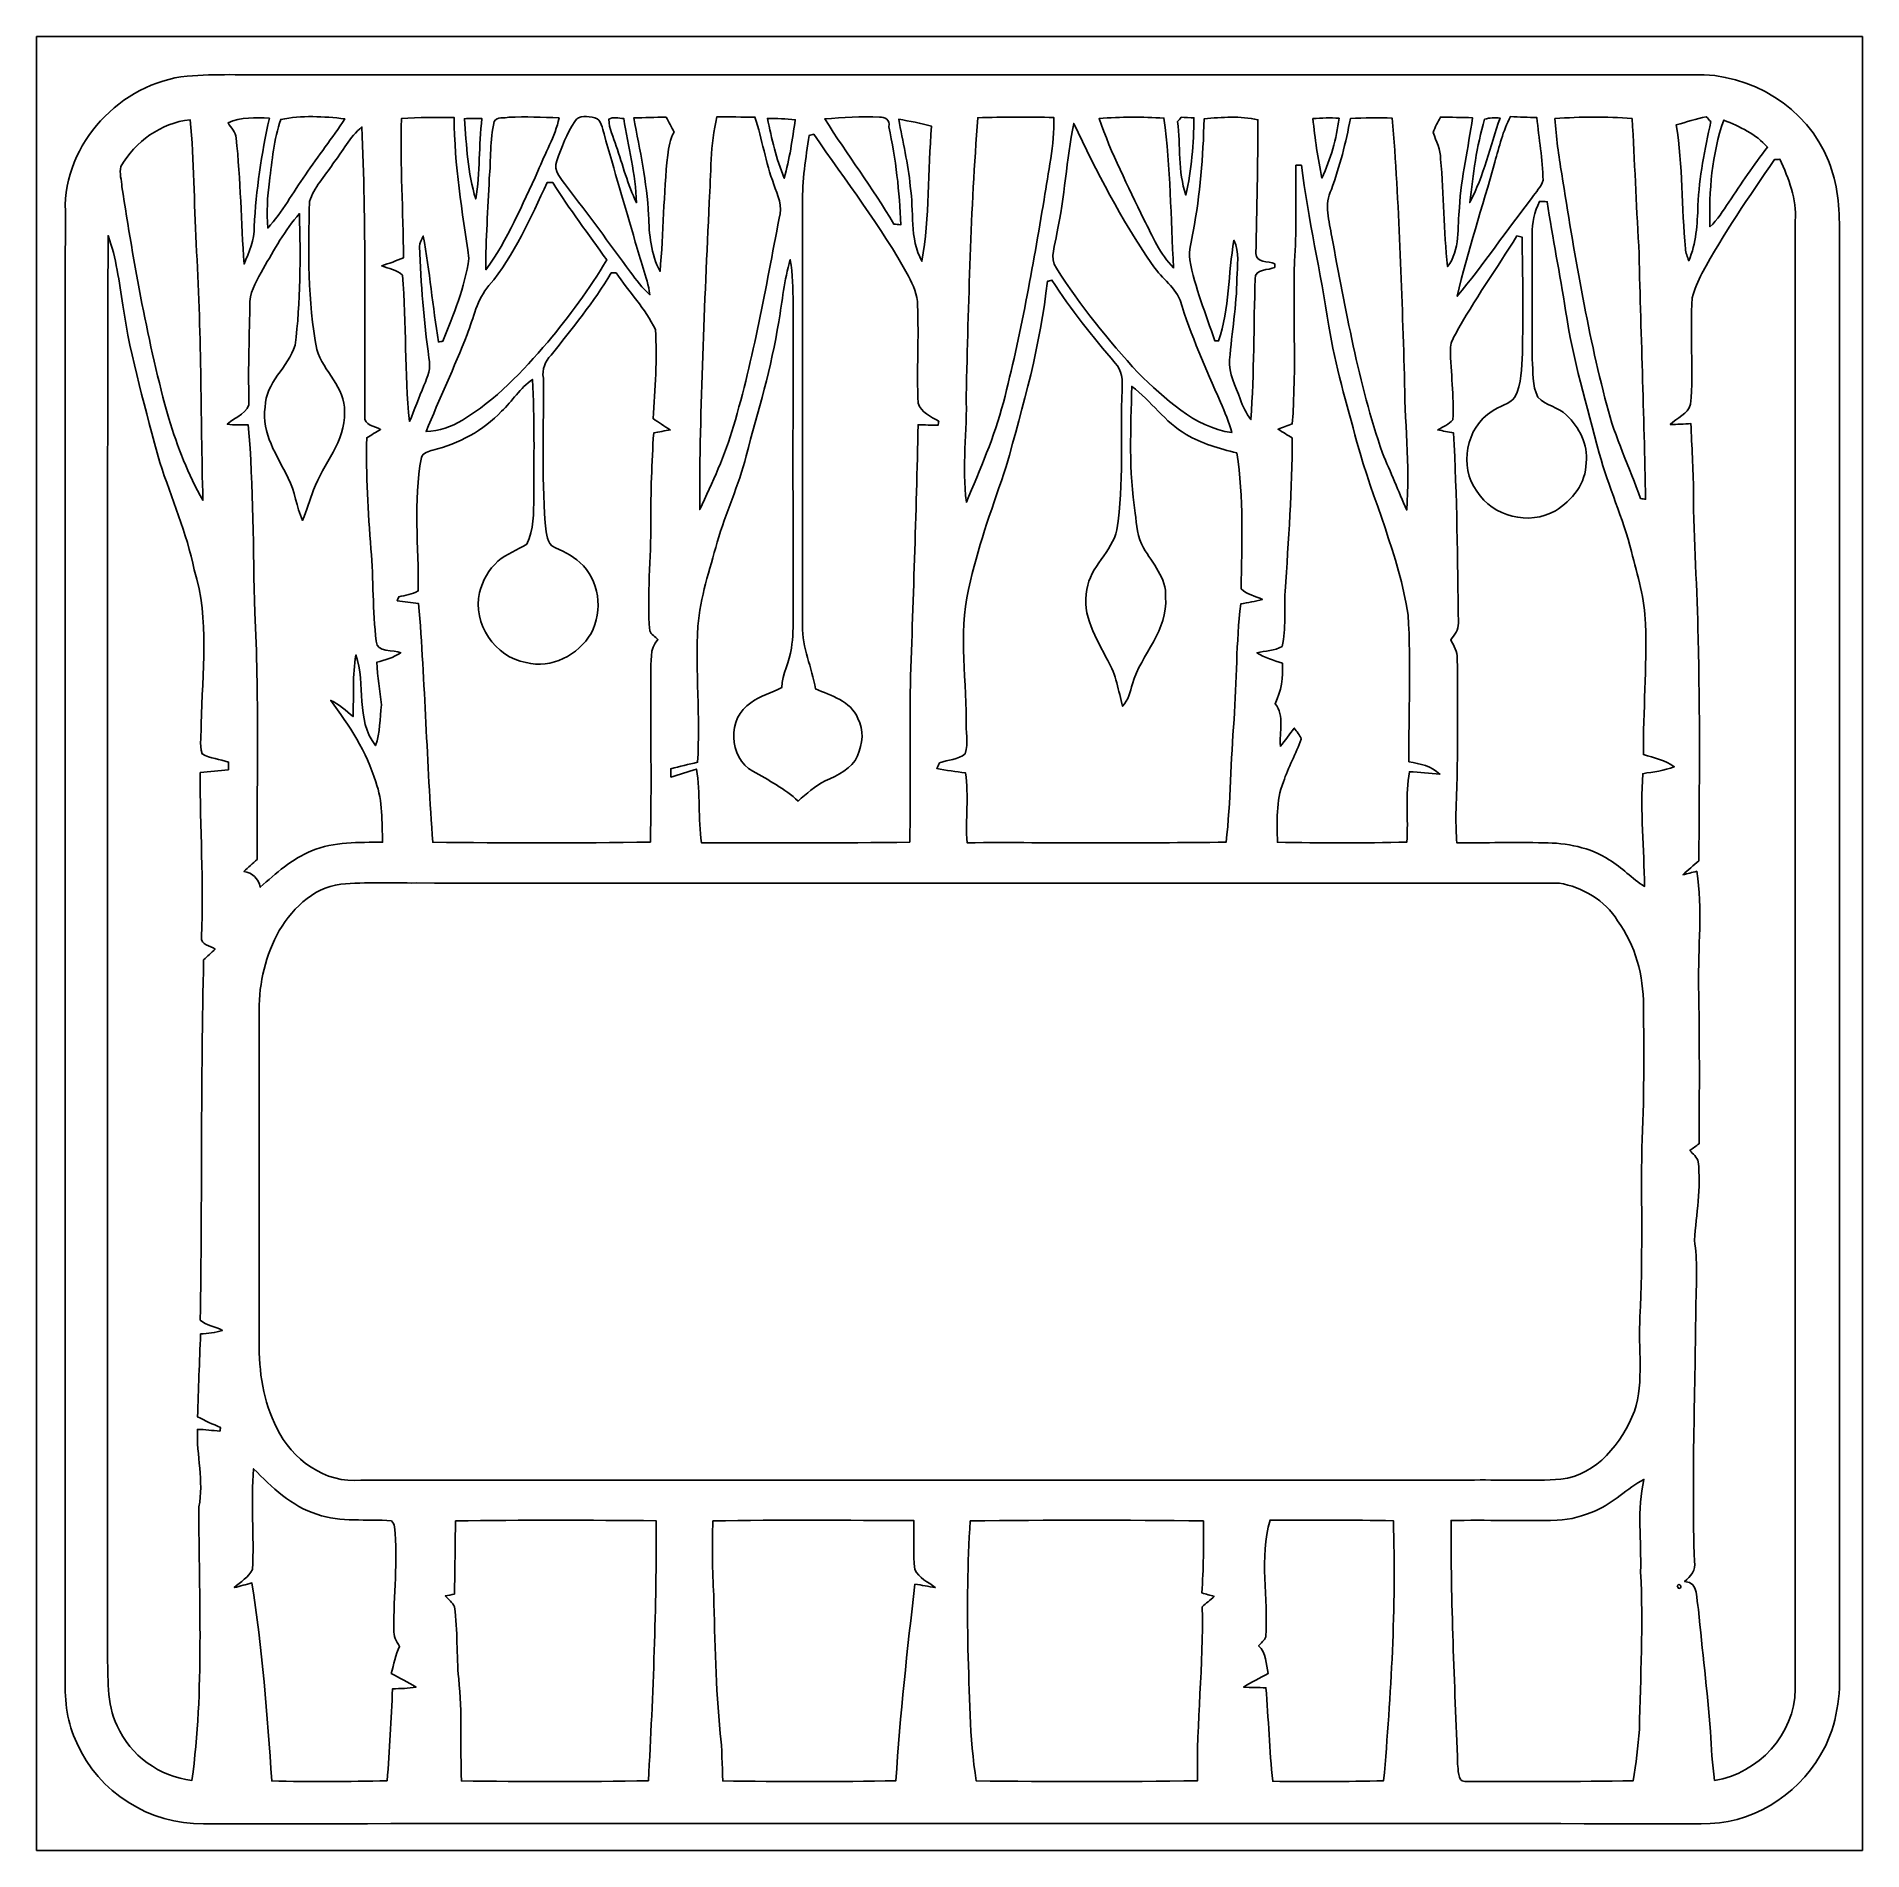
# Model space of a CAD drawing. Header units: centimetres. Extents: x -16.8 to 16.8, y -16.7 to 16.7.
import ezdxf

# ---------------------------------------------------------------- set-up
doc = ezdxf.new("R2010")
doc.units = ezdxf.units.CM
doc.header["$MEASUREMENT"] = 0
doc.layers.add('Layer 1', color=7, linetype='Continuous')

msp = doc.modelspace()

# ---------------------------------------------------------------- linework, layer by layer
at = {"layer": 'Layer 1', "color": 7}
for points, knots in [([(-16.77458, 16.66875), (-16.77458, 16.66875), (16.77458, 16.66875), (16.77458, 16.66875), (16.77458, 16.66875), (16.77458, 16.66875), (16.77458, -16.66875), (16.77458, -16.66875), (16.77458, -16.66875), (16.77458, -16.66875), (-16.77458, -16.66875), (-16.77458, -16.66875), (-16.77458, -16.66875), (-16.77458, -16.66875), (-16.77458, 16.66875), (-16.77458, 16.66875), (-16.77458, 16.66875), (-16.77458, 16.66875), (-16.77458, 16.66875), (-16.77458, 16.66875)], [0, 0, 0, 0, 0.16666667, 0.16666667, 0.16666667, 0.16666667, 0.33333333, 0.33333333, 0.33333333, 0.33333333, 0.5, 0.5, 0.5, 0.5, 0.66666667, 0.66666667, 0.66666667, 0.66666667, 1, 1, 1, 1]), ([(-14.00845, 15.94132), (-15.22695, 15.81573), (-16.28069, 14.70025), (-16.24506, 13.45953), (-16.24506, 13.45953), (-16.24718, 4.46299), (-16.2433, -4.53319), (-16.24683, -13.52938), (-16.24683, -13.52938), (-16.25847, -13.92626), (-16.20908, -14.33336), (-16.0334, -14.69319), (-16.0334, -14.69319), (-15.64287, -15.59313), (-14.68614, -16.20097), (-13.70612, -16.17698), (-13.70612, -16.17698), (-4.53355, -16.1731), (4.63938, -16.17416), (13.81196, -16.17627), (13.81196, -16.17627), (14.70554, -16.20414), (15.56173, -15.67533), (16.00517, -14.91227), (16.00517, -14.91227), (16.27752, -14.45577), (16.36924, -13.91426), (16.35196, -13.38827), (16.35196, -13.38827), (16.35019, -4.56847), (16.35125, 4.25097), (16.3516, 13.07077), (16.3516, 13.07077), (16.35196, 13.51456), (16.32303, 13.96965), (16.14981, 14.38416), (16.14981, 14.38416), (15.75964, 15.36206), (14.71577, 16.00694), (13.67049, 15.96496), (13.67049, 15.96496), (4.96852, 15.96108), (-3.73345, 15.9639), (-12.43542, 15.96355), (-12.43542, 15.96355), (-12.95964, 15.95896), (-13.48528, 15.98612), (-14.00845, 15.94132)], [0, 0, 0, 0, 0.07692308, 0.07692308, 0.07692308, 0.07692308, 0.15384615, 0.15384615, 0.15384615, 0.15384615, 0.23076923, 0.23076923, 0.23076923, 0.23076923, 0.30769231, 0.30769231, 0.30769231, 0.30769231, 0.38461538, 0.38461538, 0.38461538, 0.38461538, 0.46153846, 0.46153846, 0.46153846, 0.46153846, 0.53846154, 0.53846154, 0.53846154, 0.53846154, 0.61538462, 0.61538462, 0.61538462, 0.61538462, 0.69230769, 0.69230769, 0.69230769, 0.69230769, 0.76923077, 0.76923077, 0.76923077, 0.76923077, 0.84615385, 0.84615385, 0.84615385, 0.84615385, 1, 1, 1, 1]), ([(-15.22554, 14.27692), (-14.96095, 14.73623), (-14.48753, 15.08196), (-13.95413, 15.13981), (-13.95413, 15.13981), (-13.87334, 14.38169), (-13.88463, 13.61863), (-13.84194, 12.8584), (-13.84194, 12.8584), (-13.74175, 11.28995), (-13.76045, 9.71762), (-13.71776, 8.1474), (-13.71776, 8.1474), (-13.99152, 8.61624), (-14.18237, 9.12989), (-14.345, 9.64636), (-14.345, 9.64636), (-14.73412, 11.043), (-14.98071, 12.47422), (-15.20578, 13.90509), (-15.20578, 13.90509), (-15.2086, 14.02574), (-15.25764, 14.15662), (-15.22554, 14.27692)], [0, 0, 0, 0, 0.14285714, 0.14285714, 0.14285714, 0.14285714, 0.28571429, 0.28571429, 0.28571429, 0.28571429, 0.42857143, 0.42857143, 0.42857143, 0.42857143, 0.57142857, 0.57142857, 0.57142857, 0.57142857, 0.71428571, 0.71428571, 0.71428571, 0.71428571, 1, 1, 1, 1]), ([(-13.25633, 15.08125), (-13.01821, 15.18991), (-12.75115, 15.18285), (-12.49504, 15.16803), (-12.49504, 15.16803), (-12.64356, 14.51187), (-12.74128, 13.84617), (-12.77585, 13.17378), (-12.77585, 13.17378), (-12.77056, 12.93072), (-12.87357, 12.70741), (-12.96176, 12.48692), (-12.96176, 12.48692), (-13.01397, 13.25774), (-13.0235, 14.03244), (-13.10675, 14.80079), (-13.10675, 14.80079), (-13.1131, 14.91262), (-13.19777, 14.99341), (-13.25633, 15.08125)], [0, 0, 0, 0, 0.16666667, 0.16666667, 0.16666667, 0.16666667, 0.33333333, 0.33333333, 0.33333333, 0.33333333, 0.5, 0.5, 0.5, 0.5, 0.66666667, 0.66666667, 0.66666667, 0.66666667, 1, 1, 1, 1]), ([(-12.28619, 15.1444), (-11.90272, 15.22518), (-11.4995, 15.19767), (-11.11109, 15.15674), (-11.11109, 15.15674), (-11.33404, 14.80114), (-11.60286, 14.47729), (-11.83146, 14.12557), (-11.83146, 14.12557), (-12.06712, 13.80314), (-12.25338, 13.44224), (-12.52749, 13.14909), (-12.52749, 13.14909), (-12.54443, 13.43625), (-12.53702, 13.72376), (-12.49433, 14.00845), (-12.49433, 14.00845), (-12.44459, 14.38945), (-12.41354, 14.77998), (-12.28619, 15.1444)], [0, 0, 0, 0, 0.16666667, 0.16666667, 0.16666667, 0.16666667, 0.33333333, 0.33333333, 0.33333333, 0.33333333, 0.5, 0.5, 0.5, 0.5, 0.66666667, 0.66666667, 0.66666667, 0.66666667, 1, 1, 1, 1]), ([(-10.07145, 15.16133), (-9.74796, 15.18214), (-9.42375, 15.18497), (-9.09955, 15.17932), (-9.09955, 15.17932), (-9.10131, 14.3069), (-8.94891, 13.44789), (-8.82862, 12.58782), (-8.82862, 12.58782), (-8.90693, 12.06077), (-9.11013, 11.56053), (-9.30663, 11.06734), (-9.30663, 11.06734), (-9.3278, 11.06488), (-9.37013, 11.05994), (-9.3913, 11.05747), (-9.3913, 11.05747), (-9.49431, 11.7034), (-9.54969, 12.35851), (-9.66858, 13.00127), (-9.66858, 13.00127), (-9.69645, 12.94059), (-9.73843, 12.88062), (-9.73526, 12.81077), (-9.73526, 12.81077), (-9.71338, 12.12532), (-9.65694, 11.44023), (-9.56486, 10.76078), (-9.56486, 10.76078), (-9.52183, 10.58298), (-9.58674, 10.41259), (-9.65588, 10.25313), (-9.65588, 10.25313), (-9.75184, 10.03617), (-9.82768, 9.81146), (-9.92223, 9.59379), (-9.92223, 9.59379), (-10.01536, 10.48738), (-9.97585, 11.38802), (-10.05205, 12.28266), (-10.05205, 12.28266), (-10.15189, 12.38426), (-10.30499, 12.39943), (-10.43129, 12.45235), (-10.43129, 12.45235), (-10.29723, 12.50033), (-10.16247, 12.54654), (-10.03159, 12.60334), (-10.03159, 12.60334), (-10.03547, 13.45636), (-10.09544, 14.30796), (-10.07145, 15.16133)], [0, 0, 0, 0, 0.07142857, 0.07142857, 0.07142857, 0.07142857, 0.14285714, 0.14285714, 0.14285714, 0.14285714, 0.21428571, 0.21428571, 0.21428571, 0.21428571, 0.28571429, 0.28571429, 0.28571429, 0.28571429, 0.35714286, 0.35714286, 0.35714286, 0.35714286, 0.42857143, 0.42857143, 0.42857143, 0.42857143, 0.5, 0.5, 0.5, 0.5, 0.57142857, 0.57142857, 0.57142857, 0.57142857, 0.64285714, 0.64285714, 0.64285714, 0.64285714, 0.71428571, 0.71428571, 0.71428571, 0.71428571, 0.78571429, 0.78571429, 0.78571429, 0.78571429, 0.85714286, 0.85714286, 0.85714286, 0.85714286, 1, 1, 1, 1]), ([(-8.91223, 15.15816), (-8.80498, 15.16204), (-8.69774, 15.16204), (-8.59049, 15.15921), (-8.59049, 15.15921), (-8.6547, 14.66956), (-8.61801, 14.16861), (-8.7055, 13.68284), (-8.7055, 13.68284), (-8.85049, 14.16121), (-8.87448, 14.66286), (-8.91223, 15.15816)], [0, 0, 0, 0, 0.25, 0.25, 0.25, 0.25, 0.5, 0.5, 0.5, 0.5, 1, 1, 1, 1]), ([(-8.3633, 15.10489), (-8.31674, 15.19908), (-8.17139, 15.16556), (-8.0966, 15.18426), (-8.0966, 15.18426), (-7.78863, 15.19872), (-7.4803, 15.18602), (-7.17233, 15.17227), (-7.17233, 15.17227), (-7.24641, 14.82654), (-7.43373, 14.52069), (-7.56144, 14.19437), (-7.56144, 14.19437), (-7.85107, 13.57559), (-8.11459, 12.93707), (-8.51853, 12.38144), (-8.51853, 12.38144), (-8.52488, 12.9413), (-8.47619, 13.50045), (-8.45503, 14.05996), (-8.45503, 14.05996), (-8.42433, 14.4078), (-8.44691, 14.7634), (-8.3633, 15.10489)], [0, 0, 0, 0, 0.14285714, 0.14285714, 0.14285714, 0.14285714, 0.28571429, 0.28571429, 0.28571429, 0.28571429, 0.42857143, 0.42857143, 0.42857143, 0.42857143, 0.57142857, 0.57142857, 0.57142857, 0.57142857, 0.71428571, 0.71428571, 0.71428571, 0.71428571, 1, 1, 1, 1]), ([(-6.88693, 15.10841), (-6.8139, 15.23506), (-6.64069, 15.19661), (-6.51898, 15.17615), (-6.51898, 15.17615), (-6.38775, 15.14581), (-6.38493, 14.97577), (-6.34683, 14.8784), (-6.34683, 14.8784), (-6.16373, 14.21377), (-5.95842, 13.55549), (-5.7725, 12.89191), (-5.7725, 12.89191), (-5.68854, 12.56806), (-5.55449, 12.25621), (-5.5051, 11.92389), (-5.5051, 11.92389), (-5.64515, 12.04313), (-5.75063, 12.19588), (-5.86317, 12.33911), (-5.86317, 12.33911), (-6.24911, 12.86969), (-6.63857, 13.39709), (-7.03721, 13.91779), (-7.03721, 13.91779), (-7.12752, 14.05537), (-7.29298, 14.19472), (-7.21607, 14.3824), (-7.21607, 14.3824), (-7.12223, 14.63005), (-7.03298, 14.88581), (-6.88693, 15.10841)], [0, 0, 0, 0, 0.11111111, 0.11111111, 0.11111111, 0.11111111, 0.22222222, 0.22222222, 0.22222222, 0.22222222, 0.33333333, 0.33333333, 0.33333333, 0.33333333, 0.44444444, 0.44444444, 0.44444444, 0.44444444, 0.55555556, 0.55555556, 0.55555556, 0.55555556, 0.66666667, 0.66666667, 0.66666667, 0.66666667, 0.77777778, 0.77777778, 0.77777778, 0.77777778, 1, 1, 1, 1]), ([(-6.26145, 15.14792), (-6.17749, 15.19661), (-6.0773, 15.16592), (-5.98629, 15.16239), (-5.98629, 15.16239), (-5.90056, 14.64733), (-5.76545, 14.13757), (-5.75169, 13.61334), (-5.75169, 13.61334), (-5.9115, 13.94707), (-6.00463, 14.30726), (-6.12387, 14.65615), (-6.12387, 14.65615), (-6.17467, 14.81843), (-6.2544, 14.97542), (-6.26145, 15.14792)], [0, 0, 0, 0, 0.2, 0.2, 0.2, 0.2, 0.4, 0.4, 0.4, 0.4, 0.6, 0.6, 0.6, 0.6, 1, 1, 1, 1]), ([(-5.80143, 15.17227), (-5.60388, 15.17897), (-5.40597, 15.18426), (-5.20771, 15.18814), (-5.20771, 15.18814), (-5.15867, 15.09536), (-5.10858, 15.00293), (-5.05883, 14.91015), (-5.05883, 14.91015), (-5.13997, 14.78492), (-5.15796, 14.63287), (-5.17807, 14.48858), (-5.17807, 14.48858), (-5.25709, 13.77844), (-5.25074, 13.0623), (-5.31883, 12.35146), (-5.31883, 12.35146), (-5.48781, 12.6679), (-5.51921, 13.03514), (-5.52803, 13.38792), (-5.52803, 13.38792), (-5.55907, 13.99081), (-5.68925, 14.58101), (-5.80143, 15.17227)], [0, 0, 0, 0, 0.14285714, 0.14285714, 0.14285714, 0.14285714, 0.28571429, 0.28571429, 0.28571429, 0.28571429, 0.42857143, 0.42857143, 0.42857143, 0.42857143, 0.57142857, 0.57142857, 0.57142857, 0.57142857, 0.71428571, 0.71428571, 0.71428571, 0.71428571, 1, 1, 1, 1]), ([(-4.27214, 15.19379), (-4.03966, 15.19096), (-3.80647, 15.18814), (-3.57364, 15.18744), (-3.57364, 15.18744), (-3.44205, 14.77998), (-3.37891, 14.35312), (-3.22756, 13.95166), (-3.22756, 13.95166), (-3.15983, 13.75339), (-3.05506, 13.54561), (-3.12949, 13.33041), (-3.12949, 13.33041), (-3.37397, 12.04913), (-3.59974, 10.76043), (-3.96769, 9.50701), (-3.96769, 9.50701), (-4.11692, 8.97396), (-4.36069, 8.47478), (-4.58999, 7.97313), (-4.58999, 7.97313), (-4.59211, 9.85767), (-4.49898, 11.7415), (-4.41396, 13.62357), (-4.41396, 13.62357), (-4.38009, 14.14709), (-4.39949, 14.6812), (-4.27214, 15.19379)], [0, 0, 0, 0, 0.125, 0.125, 0.125, 0.125, 0.25, 0.25, 0.25, 0.25, 0.375, 0.375, 0.375, 0.375, 0.5, 0.5, 0.5, 0.5, 0.625, 0.625, 0.625, 0.625, 0.75, 0.75, 0.75, 0.75, 1, 1, 1, 1]), ([(-3.34539, 15.1638), (-3.175, 15.16451), (-3.00426, 15.15604), (-2.83422, 15.14016), (-2.83422, 15.14016), (-2.88678, 14.77927), (-2.93793, 14.41697), (-3.03671, 14.06525), (-3.03671, 14.06525), (-3.1817, 14.41732), (-3.2699, 14.79127), (-3.34539, 15.1638)], [0, 0, 0, 0, 0.25, 0.25, 0.25, 0.25, 0.5, 0.5, 0.5, 0.5, 1, 1, 1, 1]), ([(-2.29094, 15.15392), (-1.95721, 15.18426), (-1.62137, 15.20331), (-1.28552, 15.1892), (-1.28552, 15.1892), (-1.19556, 15.1832), (-1.0795, 15.14334), (-1.11689, 15.01034), (-1.11689, 15.01034), (-0.9846, 14.41873), (-0.91828, 13.81301), (-0.8957, 13.20765), (-0.8957, 13.20765), (-0.93874, 13.21259), (-0.98178, 13.21752), (-1.02447, 13.22246), (-1.02447, 13.22246), (-1.41146, 13.88921), (-1.88101, 14.50234), (-2.29094, 15.15392)], [0, 0, 0, 0, 0.16666667, 0.16666667, 0.16666667, 0.16666667, 0.33333333, 0.33333333, 0.33333333, 0.33333333, 0.5, 0.5, 0.5, 0.5, 0.66666667, 0.66666667, 0.66666667, 0.66666667, 1, 1, 1, 1]), ([(-0.9338, 15.14792), (-0.73201, 15.11194), (-0.52881, 15.07772), (-0.33126, 15.02198), (-0.33126, 15.02198), (-0.39546, 14.19437), (-0.36407, 13.35652), (-0.50729, 12.53702), (-0.50729, 12.53702), (-0.74154, 12.96211), (-0.6477, 13.45741), (-0.72002, 13.91744), (-0.72002, 13.91744), (-0.75777, 14.33301), (-0.86148, 14.738), (-0.9338, 15.14792)], [0, 0, 0, 0, 0.2, 0.2, 0.2, 0.2, 0.4, 0.4, 0.4, 0.4, 0.6, 0.6, 0.6, 0.6, 1, 1, 1, 1]), ([(0.52035, 15.17615), (0.98566, 15.18991), (1.45168, 15.19308), (1.91735, 15.17897), (1.91735, 15.17897), (1.93181, 14.67132), (1.81046, 14.17461), (1.73919, 13.67508), (1.73919, 13.67508), (1.52788, 12.42413), (1.30775, 11.17283), (0.9906, 9.94375), (0.9906, 9.94375), (0.82444, 9.31157), (0.56268, 8.71149), (0.31009, 8.11071), (0.31009, 8.11071), (0.22154, 8.76194), (0.33232, 9.41881), (0.30551, 10.07322), (0.30551, 10.07322), (0.35101, 11.77502), (0.38735, 13.47858), (0.52035, 15.17615)], [0, 0, 0, 0, 0.14285714, 0.14285714, 0.14285714, 0.14285714, 0.28571429, 0.28571429, 0.28571429, 0.28571429, 0.42857143, 0.42857143, 0.42857143, 0.42857143, 0.57142857, 0.57142857, 0.57142857, 0.57142857, 0.71428571, 0.71428571, 0.71428571, 0.71428571, 1, 1, 1, 1]), ([(2.74955, 15.16098), (3.14572, 15.19273), (3.54365, 15.19273), (3.94053, 15.16909), (3.94053, 15.16909), (4.06329, 14.25681), (4.06329, 13.335), (4.11656, 12.41742), (4.11656, 12.41742), (3.86362, 12.66366), (3.7338, 13.00127), (3.57187, 13.30748), (3.57187, 13.30748), (3.28189, 13.91779), (2.96968, 14.52069), (2.74955, 15.16098)], [0, 0, 0, 0, 0.2, 0.2, 0.2, 0.2, 0.4, 0.4, 0.4, 0.4, 0.6, 0.6, 0.6, 0.6, 1, 1, 1, 1]), ([(4.25909, 15.18461), (4.31694, 15.18214), (4.43301, 15.17721), (4.49086, 15.17474), (4.49086, 15.17474), (4.4831, 14.69919), (4.45382, 14.21836), (4.34269, 13.75445), (4.34269, 13.75445), (4.19417, 14.18661), (4.2485, 14.65827), (4.18994, 15.10665), (4.18994, 15.10665), (4.21287, 15.13276), (4.2358, 15.15851), (4.25909, 15.18461)], [0, 0, 0, 0, 0.2, 0.2, 0.2, 0.2, 0.4, 0.4, 0.4, 0.4, 0.6, 0.6, 0.6, 0.6, 1, 1, 1, 1]), ([(4.67924, 15.1571), (5.00697, 15.18214), (5.34388, 15.21425), (5.66737, 15.1384), (5.66737, 15.1384), (5.66879, 14.3196), (5.64021, 13.50045), (5.63139, 12.68166), (5.63139, 12.68166), (5.62963, 12.50844), (5.85682, 12.54478), (5.97464, 12.48974), (5.97464, 12.48974), (5.975, 12.47387), (5.97535, 12.44247), (5.9757, 12.4266), (5.9757, 12.4266), (5.86705, 12.36804), (5.60458, 12.40472), (5.61552, 12.2174), (5.61552, 12.2174), (5.58976, 11.35486), (5.59576, 10.49091), (5.53791, 9.62907), (5.53791, 9.62907), (5.45112, 9.74266), (5.38727, 9.87178), (5.34317, 10.0076), (5.34317, 10.0076), (5.25568, 10.24184), (5.12198, 10.47044), (5.14597, 10.72974), (5.14597, 10.72974), (5.18583, 11.22821), (5.27614, 11.72175), (5.28144, 12.22304), (5.28144, 12.22304), (5.28461, 12.45658), (5.334, 12.706), (5.22605, 12.92507), (5.22605, 12.92507), (5.11881, 12.31053), (5.1435, 11.66989), (4.94453, 11.07299), (4.94453, 11.07299), (4.92689, 11.07405), (4.89232, 11.07687), (4.87504, 11.07828), (4.87504, 11.07828), (4.71135, 11.56935), (4.50921, 12.05195), (4.41396, 12.56312), (4.41396, 12.56312), (4.38397, 12.73916), (4.45417, 12.91308), (4.47428, 13.08629), (4.47428, 13.08629), (4.6101, 13.76821), (4.65772, 14.46318), (4.67924, 15.1571)], [0, 0, 0, 0, 0.0625, 0.0625, 0.0625, 0.0625, 0.125, 0.125, 0.125, 0.125, 0.1875, 0.1875, 0.1875, 0.1875, 0.25, 0.25, 0.25, 0.25, 0.3125, 0.3125, 0.3125, 0.3125, 0.375, 0.375, 0.375, 0.375, 0.4375, 0.4375, 0.4375, 0.4375, 0.5, 0.5, 0.5, 0.5, 0.5625, 0.5625, 0.5625, 0.5625, 0.625, 0.625, 0.625, 0.625, 0.6875, 0.6875, 0.6875, 0.6875, 0.75, 0.75, 0.75, 0.75, 0.8125, 0.8125, 0.8125, 0.8125, 0.875, 0.875, 0.875, 0.875, 1, 1, 1, 1]), ([(6.67808, 15.16168), (6.83719, 15.1698), (6.99805, 15.17862), (7.15786, 15.16662), (7.15786, 15.16662), (7.10988, 14.78703), (7.00229, 14.41556), (6.84318, 14.06772), (6.84318, 14.06772), (6.77051, 14.42932), (6.7116, 14.79409), (6.67808, 15.16168)], [0, 0, 0, 0, 0.25, 0.25, 0.25, 0.25, 0.5, 0.5, 0.5, 0.5, 1, 1, 1, 1]), ([(7.36635, 15.16133), (7.62176, 15.17297), (7.87929, 15.18673), (8.13506, 15.16697), (8.13506, 15.16697), (8.26311, 13.59641), (8.30615, 12.01984), (8.36013, 10.4454), (8.36013, 10.4454), (8.35695, 9.61884), (8.46631, 8.79052), (8.40034, 7.96502), (8.40034, 7.96502), (8.25041, 8.31391), (8.10295, 8.66387), (7.95514, 9.01347), (7.95514, 9.01347), (7.5057, 10.30146), (7.28274, 11.65296), (7.02239, 12.98787), (7.02239, 12.98787), (6.97971, 13.27432), (6.87458, 13.58406), (7.0164, 13.85993), (7.0164, 13.85993), (7.17374, 14.28186), (7.28098, 14.71965), (7.36635, 15.16133)], [0, 0, 0, 0, 0.125, 0.125, 0.125, 0.125, 0.25, 0.25, 0.25, 0.25, 0.375, 0.375, 0.375, 0.375, 0.5, 0.5, 0.5, 0.5, 0.625, 0.625, 0.625, 0.625, 0.75, 0.75, 0.75, 0.75, 1, 1, 1, 1]), ([(9.01912, 15.18744), (9.21526, 15.18461), (9.41211, 15.18073), (9.60896, 15.17579), (9.60896, 15.17579), (9.53664, 14.62511), (9.39729, 14.08395), (9.36978, 13.52762), (9.36978, 13.52762), (9.32639, 13.16461), (9.39094, 12.74762), (9.1507, 12.43894), (9.1507, 12.43894), (9.07874, 13.09546), (9.08756, 13.75727), (9.02159, 14.41344), (9.02159, 14.41344), (9.03217, 14.59159), (8.93727, 14.74223), (8.88859, 14.90557), (8.88859, 14.90557), (8.91575, 15.00576), (8.97643, 15.09324), (9.01912, 15.18744)], [0, 0, 0, 0, 0.14285714, 0.14285714, 0.14285714, 0.14285714, 0.28571429, 0.28571429, 0.28571429, 0.28571429, 0.42857143, 0.42857143, 0.42857143, 0.42857143, 0.57142857, 0.57142857, 0.57142857, 0.57142857, 0.71428571, 0.71428571, 0.71428571, 0.71428571, 1, 1, 1, 1]), ([(10.30746, 15.1959), (10.46833, 15.18991), (10.63166, 15.18497), (10.79394, 15.17756), (10.79394, 15.17756), (10.82534, 14.79338), (10.90224, 14.41274), (10.90471, 14.0268), (10.90471, 14.0268), (10.8779, 13.90156), (10.76889, 13.81407), (10.70504, 13.70859), (10.70504, 13.70859), (10.23902, 13.10922), (9.81181, 12.48022), (9.32886, 11.89426), (9.32886, 11.89426), (9.51865, 12.72752), (9.7977, 13.53679), (10.01712, 14.36229), (10.01712, 14.36229), (10.10532, 14.64204), (10.16388, 14.93696), (10.30746, 15.1959)], [0, 0, 0, 0, 0.14285714, 0.14285714, 0.14285714, 0.14285714, 0.28571429, 0.28571429, 0.28571429, 0.28571429, 0.42857143, 0.42857143, 0.42857143, 0.42857143, 0.57142857, 0.57142857, 0.57142857, 0.57142857, 0.71428571, 0.71428571, 0.71428571, 0.71428571, 1, 1, 1, 1]), ([(9.83227, 15.14792), (9.92258, 15.18144), (10.02065, 15.17227), (10.11555, 15.17086), (10.11555, 15.17086), (9.92787, 14.65404), (9.82239, 14.1037), (9.55851, 13.61793), (9.55851, 13.61793), (9.62096, 14.13157), (9.6834, 14.65121), (9.83227, 15.14792)], [0, 0, 0, 0, 0.25, 0.25, 0.25, 0.25, 0.5, 0.5, 0.5, 0.5, 1, 1, 1, 1]), ([(11.12449, 15.15921), (11.59545, 15.19731), (12.06994, 15.19943), (12.5416, 15.16168), (12.5416, 15.16168), (12.58887, 14.3824), (12.61533, 13.6017), (12.66507, 12.82241), (12.66507, 12.82241), (12.70212, 11.26949), (12.76138, 9.71691), (12.78961, 8.16398), (12.78961, 8.16398), (12.76667, 8.16681), (12.72081, 8.1728), (12.69788, 8.17562), (12.69788, 8.17562), (12.49539, 8.74995), (12.22692, 9.30063), (12.07629, 9.89295), (12.07629, 9.89295), (11.71152, 11.29065), (11.47339, 12.71729), (11.24973, 14.14321), (11.24973, 14.14321), (11.18941, 14.47941), (11.14778, 14.81878), (11.12449, 15.15921)], [0, 0, 0, 0, 0.125, 0.125, 0.125, 0.125, 0.25, 0.25, 0.25, 0.25, 0.375, 0.375, 0.375, 0.375, 0.5, 0.5, 0.5, 0.5, 0.625, 0.625, 0.625, 0.625, 0.75, 0.75, 0.75, 0.75, 1, 1, 1, 1]), ([(13.3544, 15.04738), (13.53749, 15.09642), (13.71988, 15.15181), (13.90474, 15.19555), (13.90474, 15.19555), (13.9319, 15.16521), (13.95942, 15.13487), (13.98764, 15.10418), (13.98764, 15.10418), (13.87651, 14.59618), (13.7728, 14.08395), (13.75163, 13.56289), (13.75163, 13.56289), (13.74034, 13.21964), (13.71917, 12.86722), (13.58371, 12.54654), (13.58371, 12.54654), (13.5569, 12.61886), (13.52903, 12.69153), (13.51986, 12.76844), (13.51986, 12.76844), (13.45283, 13.52691), (13.47329, 14.2935), (13.3544, 15.04738)], [0, 0, 0, 0, 0.14285714, 0.14285714, 0.14285714, 0.14285714, 0.28571429, 0.28571429, 0.28571429, 0.28571429, 0.42857143, 0.42857143, 0.42857143, 0.42857143, 0.57142857, 0.57142857, 0.57142857, 0.57142857, 0.71428571, 0.71428571, 0.71428571, 0.71428571, 1, 1, 1, 1]), ([(14.22506, 15.1317), (14.51822, 15.01422), (14.81772, 14.87629), (15.02974, 14.63499), (15.02974, 14.63499), (14.77962, 14.30655), (14.5415, 13.96965), (14.31784, 13.62287), (14.31784, 13.62287), (14.21059, 13.46588), (14.11534, 13.2969), (13.97, 13.17166), (13.97, 13.17166), (13.95448, 13.82924), (14.00563, 14.50763), (14.22506, 15.1317)], [0, 0, 0, 0, 0.2, 0.2, 0.2, 0.2, 0.4, 0.4, 0.4, 0.4, 0.6, 0.6, 0.6, 0.6, 1, 1, 1, 1]), ([(-11.32946, 14.32842), (-11.15378, 14.55491), (-11.02254, 14.82372), (-10.79571, 15.00611), (-10.79571, 15.00611), (-10.7188, 13.23234), (-10.74632, 11.45681), (-10.74314, 9.68163), (-10.74314, 9.68163), (-10.75831, 9.52147), (-10.55793, 9.50983), (-10.45281, 9.44704), (-10.45281, 9.44704), (-10.53783, 9.39588), (-10.6232, 9.34544), (-10.70751, 9.29322), (-10.70751, 9.29322), (-10.72092, 8.61131), (-10.68423, 7.93044), (-10.62919, 7.25099), (-10.62919, 7.25099), (-10.58333, 6.6862), (-10.59921, 6.11717), (-10.53359, 5.55413), (-10.53359, 5.55413), (-10.52865, 5.33541), (-10.20833, 5.40808), (-10.08345, 5.34317), (-10.08345, 5.34317), (-10.21609, 5.25427), (-10.37061, 5.20735), (-10.52407, 5.16819), (-10.52407, 5.16819), (-10.51384, 4.90467), (-10.46163, 4.64538), (-10.43446, 4.38362), (-10.43446, 4.38362), (-10.47256, 4.13632), (-10.45422, 3.87279), (-10.54594, 3.63643), (-10.54594, 3.63643), (-10.92094, 4.11656), (-10.71633, 4.7625), (-10.90648, 5.30366), (-10.90648, 5.30366), (-10.97421, 4.93077), (-10.9414, 4.54801), (-10.95939, 4.17089), (-10.95939, 4.17089), (-11.09098, 4.27637), (-11.21339, 4.39773), (-11.36862, 4.46828), (-11.36862, 4.46828), (-11.0296, 4.00756), (-10.70786, 3.5239), (-10.54276, 2.96968), (-10.54276, 2.96968), (-10.40941, 2.61408), (-10.42988, 2.23167), (-10.41612, 1.85949), (-10.41612, 1.85949), (-10.85356, 1.85843), (-11.30794, 1.87325), (-11.72104, 1.70462), (-11.72104, 1.70462), (-12.07982, 1.55116), (-12.37827, 1.29328), (-12.66508, 1.03434), (-12.66508, 1.03434), (-12.69506, 1.19733), (-12.80795, 1.29611), (-12.96529, 1.32362), (-12.96529, 1.32362), (-12.88486, 1.39771), (-12.80407, 1.47073), (-12.72328, 1.54376), (-12.72328, 1.54376), (-12.72293, 3.05753), (-12.68483, 4.57235), (-12.76456, 6.08471), (-12.76456, 6.08471), (-12.79737, 7.23406), (-12.78502, 8.38588), (-12.88415, 9.53206), (-12.88415, 9.53206), (-13.01256, 9.52747), (-13.14168, 9.52747), (-13.26938, 9.5437), (-13.26938, 9.5437), (-13.13462, 9.6841), (-12.84746, 9.74619), (-12.8711, 9.97902), (-12.8711, 9.97902), (-12.89015, 10.58651), (-12.86298, 11.19434), (-12.8524, 11.80147), (-12.8524, 11.80147), (-12.8397, 12.02161), (-12.71129, 12.21105), (-12.6111, 12.39979), (-12.6111, 12.39979), (-12.40755, 12.74904), (-12.2114, 13.10922), (-11.94364, 13.41437), (-11.94364, 13.41437), (-11.92177, 12.60828), (-11.92036, 11.79512), (-12.02373, 10.99326), (-12.02373, 10.99326), (-12.15037, 10.59074), (-12.56806, 10.30464), (-12.57441, 9.85943), (-12.57441, 9.85943), (-12.65202, 9.37507), (-12.34722, 8.96691), (-12.15249, 8.55451), (-12.15249, 8.55451), (-12.01843, 8.31215), (-12.00644, 8.02534), (-11.88614, 7.77663), (-11.88614, 7.77663), (-11.80359, 7.95726), (-11.76055, 8.15269), (-11.68471, 8.33579), (-11.68471, 8.33579), (-11.50479, 8.82156), (-11.09874, 9.22126), (-11.11321, 9.77124), (-11.11321, 9.77124), (-11.09909, 10.22209), (-11.50338, 10.51137), (-11.6265, 10.91459), (-11.6265, 10.91459), (-11.78983, 11.81029), (-11.78772, 12.72716), (-11.75667, 13.63416), (-11.75667, 13.63416), (-11.67977, 13.89839), (-11.47339, 14.09982), (-11.32946, 14.32842)], [0, 0, 0, 0, 0.02777778, 0.02777778, 0.02777778, 0.02777778, 0.05555556, 0.05555556, 0.05555556, 0.05555556, 0.08333333, 0.08333333, 0.08333333, 0.08333333, 0.11111111, 0.11111111, 0.11111111, 0.11111111, 0.13888889, 0.13888889, 0.13888889, 0.13888889, 0.16666667, 0.16666667, 0.16666667, 0.16666667, 0.19444444, 0.19444444, 0.19444444, 0.19444444, 0.22222222, 0.22222222, 0.22222222, 0.22222222, 0.25, 0.25, 0.25, 0.25, 0.27777778, 0.27777778, 0.27777778, 0.27777778, 0.30555556, 0.30555556, 0.30555556, 0.30555556, 0.33333333, 0.33333333, 0.33333333, 0.33333333, 0.36111111, 0.36111111, 0.36111111, 0.36111111, 0.38888889, 0.38888889, 0.38888889, 0.38888889, 0.41666667, 0.41666667, 0.41666667, 0.41666667, 0.44444444, 0.44444444, 0.44444444, 0.44444444, 0.47222222, 0.47222222, 0.47222222, 0.47222222, 0.5, 0.5, 0.5, 0.5, 0.52777778, 0.52777778, 0.52777778, 0.52777778, 0.55555556, 0.55555556, 0.55555556, 0.55555556, 0.58333333, 0.58333333, 0.58333333, 0.58333333, 0.61111111, 0.61111111, 0.61111111, 0.61111111, 0.63888889, 0.63888889, 0.63888889, 0.63888889, 0.66666667, 0.66666667, 0.66666667, 0.66666667, 0.69444444, 0.69444444, 0.69444444, 0.69444444, 0.72222222, 0.72222222, 0.72222222, 0.72222222, 0.75, 0.75, 0.75, 0.75, 0.77777778, 0.77777778, 0.77777778, 0.77777778, 0.80555556, 0.80555556, 0.80555556, 0.80555556, 0.83333333, 0.83333333, 0.83333333, 0.83333333, 0.86111111, 0.86111111, 0.86111111, 0.86111111, 0.88888889, 0.88888889, 0.88888889, 0.88888889, 0.91666667, 0.91666667, 0.91666667, 0.91666667, 0.94444444, 0.94444444, 0.94444444, 0.94444444, 1, 1, 1, 1]), ([(-2.57775, 14.85124), (-2.55658, 14.85653), (-2.51425, 14.86782), (-2.49308, 14.87346), (-2.49308, 14.87346), (-1.90712, 14.00845), (-1.25624, 13.18366), (-0.75248, 12.26573), (-0.75248, 12.26573), (-0.67098, 12.0971), (-0.58138, 11.92318), (-0.58949, 11.72951), (-0.58949, 11.72951), (-0.55704, 11.13049), (-0.60748, 10.53006), (-0.57679, 9.93069), (-0.57679, 9.93069), (-0.52564, 9.7603), (-0.34043, 9.6841), (-0.19826, 9.59838), (-0.19826, 9.59838), (-0.20144, 9.57968), (-0.20743, 9.54229), (-0.21061, 9.52324), (-0.21061, 9.52324), (-0.33338, 9.52641), (-0.45544, 9.52959), (-0.57785, 9.53382), (-0.57785, 9.53382), (-0.60854, 7.88987), (-0.6731, 6.24699), (-0.72319, 4.60375), (-0.72319, 4.60375), (-0.73025, 3.69041), (-0.7112, 2.77671), (-0.73166, 1.86337), (-0.73166, 1.86337), (-2.00554, 1.83727), (-3.27978, 1.86055), (-4.55366, 1.84997), (-4.55366, 1.84997), (-4.6295, 2.29729), (-4.56741, 2.75802), (-4.65067, 3.20428), (-4.65067, 3.20428), (-4.80801, 3.15913), (-4.96323, 3.10691), (-5.11916, 3.05858), (-5.11916, 3.05858), (-5.12092, 3.10974), (-5.12198, 3.16018), (-5.12269, 3.21063), (-5.12269, 3.21063), (-4.95935, 3.25332), (-4.7939, 3.29142), (-4.6295, 3.33199), (-4.6295, 3.33199), (-4.57447, 4.16489), (-4.67325, 4.99957), (-4.62421, 5.83247), (-4.62421, 5.83247), (-4.58082, 6.36164), (-4.40655, 6.86647), (-4.26755, 7.37552), (-4.26755, 7.37552), (-4.11586, 7.91281), (-3.86891, 8.41904), (-3.73662, 8.96232), (-3.73662, 8.96232), (-3.51755, 9.779), (-3.26919, 10.59039), (-3.13796, 11.42718), (-3.13796, 11.42718), (-3.07023, 11.80641), (-3.03953, 12.19517), (-2.92488, 12.56453), (-2.92488, 12.56453), (-2.88431, 12.3003), (-2.87479, 12.03254), (-2.87232, 11.76549), (-2.87232, 11.76549), (-2.8762, 10.06016), (-2.87655, 8.35519), (-2.87373, 6.64986), (-2.87373, 6.64986), (-2.8769, 6.2417), (-2.85221, 5.83142), (-2.90266, 5.42502), (-2.90266, 5.42502), (-2.93652, 5.17843), (-3.07305, 4.95653), (-3.07975, 4.705), (-3.07975, 4.705), (-3.26849, 4.60869), (-3.47874, 4.55401), (-3.64949, 4.42454), (-3.64949, 4.42454), (-4.08975, 4.15008), (-4.06259, 3.41348), (-3.61209, 3.16442), (-3.61209, 3.16442), (-3.32246, 3.00143), (-3.02507, 2.8448), (-2.77989, 2.61691), (-2.77989, 2.61691), (-2.62714, 2.7559), (-2.47191, 2.89878), (-2.28247, 2.98662), (-2.28247, 2.98662), (-2.0574, 3.09704), (-1.79423, 3.20675), (-1.68839, 3.45158), (-1.68839, 3.45158), (-1.59808, 3.66607), (-1.56422, 3.92818), (-1.68381, 4.13808), (-1.68381, 4.13808), (-1.81786, 4.46123), (-2.17558, 4.54942), (-2.4638, 4.68207), (-2.4638, 4.68207), (-2.52342, 5.07189), (-2.71533, 5.43525), (-2.69804, 5.83741), (-2.69804, 5.83741), (-2.70087, 8.42469), (-2.69769, 11.01231), (-2.69875, 13.59994), (-2.69875, 13.59994), (-2.70722, 14.0208), (-2.64089, 14.43672), (-2.57775, 14.85124)], [0, 0, 0, 0, 0.02941176, 0.02941176, 0.02941176, 0.02941176, 0.05882353, 0.05882353, 0.05882353, 0.05882353, 0.08823529, 0.08823529, 0.08823529, 0.08823529, 0.11764706, 0.11764706, 0.11764706, 0.11764706, 0.14705882, 0.14705882, 0.14705882, 0.14705882, 0.17647059, 0.17647059, 0.17647059, 0.17647059, 0.20588235, 0.20588235, 0.20588235, 0.20588235, 0.23529412, 0.23529412, 0.23529412, 0.23529412, 0.26470588, 0.26470588, 0.26470588, 0.26470588, 0.29411765, 0.29411765, 0.29411765, 0.29411765, 0.32352941, 0.32352941, 0.32352941, 0.32352941, 0.35294118, 0.35294118, 0.35294118, 0.35294118, 0.38235294, 0.38235294, 0.38235294, 0.38235294, 0.41176471, 0.41176471, 0.41176471, 0.41176471, 0.44117647, 0.44117647, 0.44117647, 0.44117647, 0.47058824, 0.47058824, 0.47058824, 0.47058824, 0.5, 0.5, 0.5, 0.5, 0.52941176, 0.52941176, 0.52941176, 0.52941176, 0.55882353, 0.55882353, 0.55882353, 0.55882353, 0.58823529, 0.58823529, 0.58823529, 0.58823529, 0.61764706, 0.61764706, 0.61764706, 0.61764706, 0.64705882, 0.64705882, 0.64705882, 0.64705882, 0.67647059, 0.67647059, 0.67647059, 0.67647059, 0.70588235, 0.70588235, 0.70588235, 0.70588235, 0.73529412, 0.73529412, 0.73529412, 0.73529412, 0.76470588, 0.76470588, 0.76470588, 0.76470588, 0.79411765, 0.79411765, 0.79411765, 0.79411765, 0.82352941, 0.82352941, 0.82352941, 0.82352941, 0.85294118, 0.85294118, 0.85294118, 0.85294118, 0.88235294, 0.88235294, 0.88235294, 0.88235294, 0.91176471, 0.91176471, 0.91176471, 0.91176471, 0.94117647, 0.94117647, 0.94117647, 0.94117647, 1, 1, 1, 1]), ([(1.97132, 13.04996), (2.11772, 13.71671), (2.14665, 14.40321), (2.28177, 15.07031), (2.28177, 15.07031), (2.70298, 14.18378), (3.15454, 13.30607), (3.71158, 12.49574), (3.71158, 12.49574), (3.86609, 12.25726), (4.12503, 12.09111), (4.23545, 11.82441), (4.23545, 11.82441), (4.43195, 11.17953), (4.71276, 10.56605), (4.97699, 9.94692), (4.97699, 9.94692), (5.05848, 9.76524), (5.13927, 9.58215), (5.18795, 9.38847), (5.18795, 9.38847), (4.48804, 9.49007), (3.95605, 10.01959), (3.46675, 10.48667), (3.46675, 10.48667), (2.91641, 11.08639), (2.40171, 11.72281), (1.96568, 12.41037), (1.96568, 12.41037), (1.82562, 12.60193), (1.95121, 12.84182), (1.97132, 13.04996)], [0, 0, 0, 0, 0.11111111, 0.11111111, 0.11111111, 0.11111111, 0.22222222, 0.22222222, 0.22222222, 0.22222222, 0.33333333, 0.33333333, 0.33333333, 0.33333333, 0.44444444, 0.44444444, 0.44444444, 0.44444444, 0.55555556, 0.55555556, 0.55555556, 0.55555556, 0.66666667, 0.66666667, 0.66666667, 0.66666667, 0.77777778, 0.77777778, 0.77777778, 0.77777778, 1, 1, 1, 1]), ([(6.36376, 14.30373), (6.38916, 14.30337), (6.43996, 14.30302), (6.46536, 14.30302), (6.46536, 14.30302), (6.59659, 13.31101), (6.8139, 12.33382), (6.97195, 11.34639), (6.97195, 11.34639), (7.08589, 10.62284), (7.29756, 9.91976), (7.48594, 9.21314), (7.48594, 9.21314), (7.77593, 8.14634), (8.25994, 7.13422), (8.4268, 6.03462), (8.4268, 6.03462), (8.48431, 5.1375), (8.43174, 4.23792), (8.44162, 3.3401), (8.44162, 3.3401), (8.64306, 3.30306), (8.85825, 3.26178), (9.01065, 3.11291), (9.01065, 3.11291), (8.82332, 3.12067), (8.63706, 3.15242), (8.45009, 3.15666), (8.45009, 3.15666), (8.37459, 2.73191), (8.43139, 2.29306), (8.40387, 1.86337), (8.40387, 1.86337), (7.61083, 1.84432), (6.81743, 1.84609), (6.02439, 1.86161), (6.02439, 1.86161), (6.02051, 2.23132), (5.99405, 2.61867), (6.13551, 2.97004), (6.13551, 2.97004), (6.22088, 3.24167), (6.36799, 3.48897), (6.46359, 3.75567), (6.46359, 3.75567), (6.43749, 3.83293), (6.38246, 3.89502), (6.33483, 3.95923), (6.33483, 3.95923), (6.24875, 3.84845), (6.16902, 3.73309), (6.08048, 3.62444), (6.08048, 3.62444), (6.05508, 3.88338), (6.16232, 4.18782), (5.98064, 4.40761), (5.98064, 4.40761), (6.09565, 4.6355), (6.13445, 4.89585), (6.11611, 5.1495), (6.11611, 5.1495), (5.95701, 5.207), (5.79332, 5.25392), (5.64762, 5.34211), (5.64762, 5.34211), (5.80002, 5.3788), (5.97394, 5.37492), (6.11187, 5.46029), (6.11187, 5.46029), (6.18984, 5.78873), (6.14116, 6.13481), (6.16832, 6.46889), (6.16832, 6.46889), (6.22406, 7.40939), (6.30061, 8.34919), (6.29779, 9.29217), (6.29779, 9.29217), (6.21065, 9.34473), (6.12352, 9.39659), (6.03814, 9.45162), (6.03814, 9.45162), (6.12387, 9.48478), (6.2103, 9.51618), (6.29779, 9.54828), (6.29779, 9.54828), (6.3814, 10.60944), (6.29461, 11.67589), (6.34965, 12.73845), (6.34965, 12.73845), (6.37893, 13.25986), (6.35776, 13.78197), (6.36376, 14.30373)], [0, 0, 0, 0, 0.04166667, 0.04166667, 0.04166667, 0.04166667, 0.08333333, 0.08333333, 0.08333333, 0.08333333, 0.125, 0.125, 0.125, 0.125, 0.16666667, 0.16666667, 0.16666667, 0.16666667, 0.20833333, 0.20833333, 0.20833333, 0.20833333, 0.25, 0.25, 0.25, 0.25, 0.29166667, 0.29166667, 0.29166667, 0.29166667, 0.33333333, 0.33333333, 0.33333333, 0.33333333, 0.375, 0.375, 0.375, 0.375, 0.41666667, 0.41666667, 0.41666667, 0.41666667, 0.45833333, 0.45833333, 0.45833333, 0.45833333, 0.5, 0.5, 0.5, 0.5, 0.54166667, 0.54166667, 0.54166667, 0.54166667, 0.58333333, 0.58333333, 0.58333333, 0.58333333, 0.625, 0.625, 0.625, 0.625, 0.66666667, 0.66666667, 0.66666667, 0.66666667, 0.70833333, 0.70833333, 0.70833333, 0.70833333, 0.75, 0.75, 0.75, 0.75, 0.79166667, 0.79166667, 0.79166667, 0.79166667, 0.83333333, 0.83333333, 0.83333333, 0.83333333, 0.875, 0.875, 0.875, 0.875, 0.91666667, 0.91666667, 0.91666667, 0.91666667, 1, 1, 1, 1]), ([(15.15745, 14.40603), (15.18214, 14.40744), (15.23153, 14.41027), (15.25623, 14.41168), (15.25623, 14.41168), (15.42203, 14.05749), (15.56385, 13.68143), (15.53951, 13.28314), (15.53951, 13.28314), (15.53951, 4.2866), (15.54127, -4.70994), (15.5388, -13.70647), (15.5388, -13.70647), (15.53386, -14.52633), (14.859, -15.25905), (14.05714, -15.38041), (14.05714, -15.38041), (14.01233, -15.08266), (13.99469, -14.78139), (13.98023, -14.48117), (13.98023, -14.48117), (13.92484, -13.73329), (13.82924, -12.98893), (13.76151, -12.24209), (13.76151, -12.24209), (13.71036, -12.06006), (13.78267, -11.7475), (13.50645, -11.72457), (13.50645, -11.72457), (13.60558, -11.62685), (13.73258, -11.5189), (13.68531, -11.35697), (13.68531, -11.35697), (13.63557, -9.76418), (13.70295, -8.17174), (13.71318, -6.57895), (13.71318, -6.57895), (13.73011, -6.20324), (13.74069, -5.82577), (13.68637, -5.45324), (13.68637, -5.45324), (13.72694, -4.97452), (13.80666, -4.49192), (13.75798, -4.01073), (13.75798, -4.01073), (13.73434, -3.92501), (13.65885, -3.86786), (13.60487, -3.80189), (13.60487, -3.80189), (13.66061, -3.76096), (13.71671, -3.72075), (13.7728, -3.67982), (13.7728, -3.67982), (13.77809, -2.71286), (13.78267, -1.7459), (13.76221, -0.77893), (13.76221, -0.77893), (13.75092, -0.07867), (13.84335, 0.63359), (13.72941, 1.32786), (13.72941, 1.32786), (13.64474, 1.30563), (13.56042, 1.2827), (13.47541, 1.26259), (13.47541, 1.26259), (13.56854, 1.35184), (13.66591, 1.43686), (13.76645, 1.518), (13.76645, 1.518), (13.7795, 2.88043), (13.79079, 4.24321), (13.75481, 5.60529), (13.75481, 5.60529), (13.74422, 6.50699), (13.66802, 7.40622), (13.66837, 8.30792), (13.66837, 8.30792), (13.66802, 8.72419), (13.63733, 9.13977), (13.62287, 9.55569), (13.62287, 9.55569), (13.49587, 9.5437), (13.36781, 9.54052), (13.24116, 9.53841), (13.24116, 9.53841), (13.36146, 9.65835), (13.56854, 9.72855), (13.61616, 9.90953), (13.61616, 9.90953), (13.67331, 10.5604), (13.59958, 11.21516), (13.64756, 11.86639), (13.64756, 11.86639), (13.68072, 12.02478), (13.75516, 12.17154), (13.82536, 12.31618), (13.82536, 12.31618), (14.218, 13.04431), (14.69072, 13.72482), (15.15745, 14.40603)], [0, 0, 0, 0, 0.03846154, 0.03846154, 0.03846154, 0.03846154, 0.07692308, 0.07692308, 0.07692308, 0.07692308, 0.11538462, 0.11538462, 0.11538462, 0.11538462, 0.15384615, 0.15384615, 0.15384615, 0.15384615, 0.19230769, 0.19230769, 0.19230769, 0.19230769, 0.23076923, 0.23076923, 0.23076923, 0.23076923, 0.26923077, 0.26923077, 0.26923077, 0.26923077, 0.30769231, 0.30769231, 0.30769231, 0.30769231, 0.34615385, 0.34615385, 0.34615385, 0.34615385, 0.38461538, 0.38461538, 0.38461538, 0.38461538, 0.42307692, 0.42307692, 0.42307692, 0.42307692, 0.46153846, 0.46153846, 0.46153846, 0.46153846, 0.5, 0.5, 0.5, 0.5, 0.53846154, 0.53846154, 0.53846154, 0.53846154, 0.57692308, 0.57692308, 0.57692308, 0.57692308, 0.61538462, 0.61538462, 0.61538462, 0.61538462, 0.65384615, 0.65384615, 0.65384615, 0.65384615, 0.69230769, 0.69230769, 0.69230769, 0.69230769, 0.73076923, 0.73076923, 0.73076923, 0.73076923, 0.76923077, 0.76923077, 0.76923077, 0.76923077, 0.80769231, 0.80769231, 0.80769231, 0.80769231, 0.84615385, 0.84615385, 0.84615385, 0.84615385, 0.88461538, 0.88461538, 0.88461538, 0.88461538, 0.92307692, 0.92307692, 0.92307692, 0.92307692, 1, 1, 1, 1]), ([(-7.38964, 13.98799), (-7.36459, 13.98693), (-7.31485, 13.98482), (-7.29015, 13.98376), (-7.29015, 13.98376), (-6.98359, 13.49446), (-6.63081, 13.03655), (-6.29849, 12.56489), (-6.29849, 12.56489), (-6.61106, 12.02761), (-6.98747, 11.53019), (-7.38258, 11.05147), (-7.38258, 11.05147), (-7.84931, 10.51913), (-8.33261, 9.98185), (-8.94997, 9.6199), (-8.94997, 9.6199), (-9.14859, 9.49219), (-9.37824, 9.41458), (-9.61566, 9.40752), (-9.61566, 9.40752), (-9.37436, 10.00619), (-9.09602, 10.59004), (-8.86389, 11.19293), (-8.86389, 11.19293), (-8.74113, 11.49703), (-8.68327, 11.83993), (-8.46208, 12.09393), (-8.46208, 12.09393), (-7.98689, 12.65132), (-7.70079, 13.33253), (-7.38964, 13.98799)], [0, 0, 0, 0, 0.11111111, 0.11111111, 0.11111111, 0.11111111, 0.22222222, 0.22222222, 0.22222222, 0.22222222, 0.33333333, 0.33333333, 0.33333333, 0.33333333, 0.44444444, 0.44444444, 0.44444444, 0.44444444, 0.55555556, 0.55555556, 0.55555556, 0.55555556, 0.66666667, 0.66666667, 0.66666667, 0.66666667, 0.77777778, 0.77777778, 0.77777778, 0.77777778, 1, 1, 1, 1]), ([(10.83874, 13.63662), (10.88602, 13.63557), (10.93399, 13.63451), (10.98197, 13.63345), (10.98197, 13.63345), (11.07828, 12.96494), (11.21904, 12.30383), (11.31958, 11.63567), (11.31958, 11.63567), (11.45187, 10.7442), (11.71011, 9.87954), (11.93941, 9.00994), (11.93941, 9.00994), (12.10028, 8.39576), (12.37932, 7.81967), (12.5289, 7.20196), (12.5289, 7.20196), (12.63756, 6.76487), (12.78114, 6.32919), (12.78678, 5.87481), (12.78678, 5.87481), (12.81606, 5.07294), (12.74445, 4.27249), (12.75009, 3.47098), (12.75009, 3.47098), (12.94377, 3.4103), (13.15156, 3.37432), (13.31736, 3.24838), (13.31736, 3.24838), (13.13321, 3.17253), (12.93177, 3.15736), (12.73881, 3.12067), (12.73881, 3.12067), (12.69083, 2.42958), (12.76032, 1.73955), (12.77161, 1.04916), (12.77161, 1.04916), (12.53772, 1.18921), (12.35675, 1.40088), (12.12074, 1.53776), (12.12074, 1.53776), (11.76867, 1.77165), (11.3351, 1.8475), (10.91953, 1.85138), (10.91953, 1.85138), (10.38648, 1.8609), (9.85379, 1.84891), (9.32109, 1.85244), (9.32109, 1.85244), (9.31227, 2.01648), (9.30381, 2.18087), (9.30487, 2.34456), (9.30487, 2.34456), (9.34649, 3.30906), (9.33309, 4.27531), (9.33027, 5.24051), (9.33027, 5.24051), (9.33062, 5.36504), (9.26747, 5.47546), (9.20821, 5.58059), (9.20821, 5.58059), (9.27629, 5.6702), (9.35602, 5.76756), (9.35037, 5.88716), (9.35037, 5.88716), (9.33591, 7.05309), (9.32286, 8.22007), (9.26183, 9.38459), (9.26183, 9.38459), (9.15846, 9.404), (9.06921, 9.41846), (8.97079, 9.43998), (8.97079, 9.43998), (9.06674, 9.49642), (9.1761, 9.53911), (9.24913, 9.6266), (9.24913, 9.6266), (9.27417, 10.06016), (9.20997, 10.49196), (9.20221, 10.92482), (9.20221, 10.92482), (9.19974, 11.02501), (9.25301, 11.11356), (9.29534, 11.20069), (9.29534, 11.20069), (9.6393, 11.82194), (10.05099, 12.40226), (10.42529, 13.0048), (10.42529, 13.0048), (10.44892, 12.99951), (10.49549, 12.98892), (10.51913, 12.98363), (10.51913, 12.98363), (10.5343, 12.27173), (10.53888, 11.55912), (10.52724, 10.84721), (10.52724, 10.84721), (10.51348, 10.57628), (10.51313, 10.287), (10.38754, 10.03864), (10.38754, 10.03864), (10.28136, 9.90847), (10.10285, 9.87778), (9.97021, 9.78288), (9.97021, 9.78288), (9.48902, 9.48831), (9.35531, 8.76265), (9.69045, 8.31215), (9.69045, 8.31215), (9.98114, 7.8426), (10.65318, 7.67609), (11.1319, 7.95302), (11.1319, 7.95302), (11.43847, 8.13894), (11.69811, 8.46208), (11.69529, 8.83638), (11.69529, 8.83638), (11.74327, 9.1694), (11.56723, 9.48831), (11.33581, 9.71268), (11.33581, 9.71268), (11.18623, 9.85979), (10.95692, 9.88695), (10.81229, 10.03794), (10.81229, 10.03794), (10.70151, 10.25313), (10.72374, 10.50784), (10.70751, 10.74138), (10.70751, 10.74138), (10.70539, 11.5062), (10.70116, 12.27173), (10.70681, 13.03655), (10.70681, 13.03655), (10.69693, 13.2461), (10.75302, 13.44789), (10.83874, 13.63662)], [0, 0, 0, 0, 0.02857143, 0.02857143, 0.02857143, 0.02857143, 0.05714286, 0.05714286, 0.05714286, 0.05714286, 0.08571429, 0.08571429, 0.08571429, 0.08571429, 0.11428571, 0.11428571, 0.11428571, 0.11428571, 0.14285714, 0.14285714, 0.14285714, 0.14285714, 0.17142857, 0.17142857, 0.17142857, 0.17142857, 0.2, 0.2, 0.2, 0.2, 0.22857143, 0.22857143, 0.22857143, 0.22857143, 0.25714286, 0.25714286, 0.25714286, 0.25714286, 0.28571429, 0.28571429, 0.28571429, 0.28571429, 0.31428571, 0.31428571, 0.31428571, 0.31428571, 0.34285714, 0.34285714, 0.34285714, 0.34285714, 0.37142857, 0.37142857, 0.37142857, 0.37142857, 0.4, 0.4, 0.4, 0.4, 0.42857143, 0.42857143, 0.42857143, 0.42857143, 0.45714286, 0.45714286, 0.45714286, 0.45714286, 0.48571429, 0.48571429, 0.48571429, 0.48571429, 0.51428571, 0.51428571, 0.51428571, 0.51428571, 0.54285714, 0.54285714, 0.54285714, 0.54285714, 0.57142857, 0.57142857, 0.57142857, 0.57142857, 0.6, 0.6, 0.6, 0.6, 0.62857143, 0.62857143, 0.62857143, 0.62857143, 0.65714286, 0.65714286, 0.65714286, 0.65714286, 0.68571429, 0.68571429, 0.68571429, 0.68571429, 0.71428571, 0.71428571, 0.71428571, 0.71428571, 0.74285714, 0.74285714, 0.74285714, 0.74285714, 0.77142857, 0.77142857, 0.77142857, 0.77142857, 0.8, 0.8, 0.8, 0.8, 0.82857143, 0.82857143, 0.82857143, 0.82857143, 0.85714286, 0.85714286, 0.85714286, 0.85714286, 0.88571429, 0.88571429, 0.88571429, 0.88571429, 0.91428571, 0.91428571, 0.91428571, 0.91428571, 0.94285714, 0.94285714, 0.94285714, 0.94285714, 1, 1, 1, 1]), ([(-15.45908, 13.0115), (-15.30844, 12.5984), (-15.25764, 12.1599), (-15.18814, 11.72845), (-15.18814, 11.72845), (-15.04421, 10.74773), (-14.7634, 9.79558), (-14.50904, 8.83991), (-14.50904, 8.83991), (-14.29561, 8.18233), (-14.01374, 7.54592), (-13.87616, 6.86506), (-13.87616, 6.86506), (-13.59147, 5.9496), (-13.73011, 4.98016), (-13.74775, 4.03931), (-13.74775, 4.03931), (-13.73858, 3.85586), (-13.78797, 3.66289), (-13.73329, 3.48298), (-13.73329, 3.48298), (-13.58371, 3.40289), (-13.40873, 3.38314), (-13.24681, 3.33446), (-13.24681, 3.33446), (-13.24716, 3.28754), (-13.24751, 3.24062), (-13.24751, 3.19334), (-13.24751, 3.19334), (-13.42073, 3.17429), (-13.59394, 3.15913), (-13.7668, 3.14113), (-13.7668, 3.14113), (-13.77103, 2.13431), (-13.70259, 1.12818), (-13.74175, 0.12136), (-13.74175, 0.12136), (-13.77068, -0.02469), (-13.57171, -0.04374), (-13.49234, -0.10336), (-13.49234, -0.10336), (-13.56289, -0.16898), (-13.63451, -0.23354), (-13.70365, -0.30057), (-13.70365, -0.30057), (-13.75939, -2.50649), (-13.73046, -4.71664), (-13.76574, -6.92079), (-13.76574, -6.92079), (-13.65779, -7.02416), (-13.48775, -7.03474), (-13.36005, -7.10988), (-13.36005, -7.10988), (-13.48846, -7.15645), (-13.62534, -7.16844), (-13.76116, -7.17621), (-13.76116, -7.17621), (-13.77879, -7.68385), (-13.80243, -8.1915), (-13.81443, -8.6995), (-13.81443, -8.6995), (-13.67649, -8.76794), (-13.5382, -8.83708), (-13.39427, -8.89318), (-13.39427, -8.89318), (-13.39674, -8.91011), (-13.40203, -8.94433), (-13.4045, -8.96126), (-13.4045, -8.96126), (-13.54243, -8.94891), (-13.68002, -8.9348), (-13.81831, -8.92881), (-13.81831, -8.92881), (-13.83489, -9.40576), (-13.69801, -9.87989), (-13.79149, -10.35509), (-13.79149, -10.35509), (-13.79573, -12.02937), (-13.68989, -13.71494), (-13.91885, -15.38076), (-13.91885, -15.38076), (-14.50799, -15.31303), (-15.05761, -14.92356), (-15.29433, -14.3764), (-15.29433, -14.3764), (-15.49188, -13.96118), (-15.45696, -13.4814), (-15.47142, -13.03514), (-15.47142, -13.03514), (-15.45943, -4.35292), (-15.48448, 4.32964), (-15.45908, 13.0115)], [0, 0, 0, 0, 0.04166667, 0.04166667, 0.04166667, 0.04166667, 0.08333333, 0.08333333, 0.08333333, 0.08333333, 0.125, 0.125, 0.125, 0.125, 0.16666667, 0.16666667, 0.16666667, 0.16666667, 0.20833333, 0.20833333, 0.20833333, 0.20833333, 0.25, 0.25, 0.25, 0.25, 0.29166667, 0.29166667, 0.29166667, 0.29166667, 0.33333333, 0.33333333, 0.33333333, 0.33333333, 0.375, 0.375, 0.375, 0.375, 0.41666667, 0.41666667, 0.41666667, 0.41666667, 0.45833333, 0.45833333, 0.45833333, 0.45833333, 0.5, 0.5, 0.5, 0.5, 0.54166667, 0.54166667, 0.54166667, 0.54166667, 0.58333333, 0.58333333, 0.58333333, 0.58333333, 0.625, 0.625, 0.625, 0.625, 0.66666667, 0.66666667, 0.66666667, 0.66666667, 0.70833333, 0.70833333, 0.70833333, 0.70833333, 0.75, 0.75, 0.75, 0.75, 0.79166667, 0.79166667, 0.79166667, 0.79166667, 0.83333333, 0.83333333, 0.83333333, 0.83333333, 0.875, 0.875, 0.875, 0.875, 0.91666667, 0.91666667, 0.91666667, 0.91666667, 1, 1, 1, 1]), ([(-6.21559, 12.32288), (-6.19301, 12.32429), (-6.14786, 12.32676), (-6.12528, 12.32817), (-6.12528, 12.32817), (-5.89139, 11.97645), (-5.58835, 11.66636), (-5.40456, 11.2836), (-5.40456, 11.2836), (-5.36434, 10.73926), (-5.41196, 10.19034), (-5.44477, 9.646), (-5.44477, 9.646), (-5.34176, 9.57545), (-5.23663, 9.50701), (-5.1308, 9.43998), (-5.1308, 9.43998), (-5.2324, 9.42093), (-5.334, 9.40294), (-5.43525, 9.38354), (-5.43525, 9.38354), (-5.47053, 8.83744), (-5.48993, 8.29063), (-5.48711, 7.74347), (-5.48711, 7.74347), (-5.48287, 7.07672), (-5.56225, 6.41032), (-5.50827, 5.74393), (-5.50827, 5.74393), (-5.47617, 5.67725), (-5.40949, 5.63704), (-5.35728, 5.58694), (-5.35728, 5.58694), (-5.51956, 5.42149), (-5.47335, 5.16819), (-5.48887, 4.95723), (-5.48887, 4.95723), (-5.49134, 3.92606), (-5.4737, 2.89454), (-5.49416, 1.86337), (-5.49416, 1.86337), (-6.82731, 1.84326), (-8.16116, 1.84714), (-9.49431, 1.86055), (-9.49431, 1.86055), (-9.60191, 3.3214), (-9.63648, 4.78755), (-9.75325, 6.24734), (-9.75325, 6.24734), (-9.88554, 6.26181), (-10.01677, 6.27803), (-10.14765, 6.29955), (-10.14765, 6.29955), (-10.1406, 6.31684), (-10.12613, 6.35141), (-10.11908, 6.3687), (-10.11908, 6.3687), (-9.99949, 6.40221), (-9.86931, 6.41526), (-9.76101, 6.48123), (-9.76101, 6.48123), (-9.75184, 7.29756), (-9.85379, 8.122), (-9.70386, 8.93127), (-9.70386, 8.93127), (-9.67881, 9.02441), (-9.57121, 9.04028), (-9.4936, 9.06851), (-9.4936, 9.06851), (-9.017, 9.18316), (-8.56756, 9.42411), (-8.22889, 9.78112), (-8.22889, 9.78112), (-8.0324, 9.96879), (-7.88705, 10.20798), (-7.66233, 10.36567), (-7.66233, 10.36567), (-7.61965, 9.6453), (-7.6387, 8.92316), (-7.63658, 8.20173), (-7.63658, 8.20173), (-7.64399, 7.91563), (-7.63623, 7.60589), (-7.76288, 7.34095), (-7.76288, 7.34095), (-7.9375, 7.23124), (-8.13753, 7.16139), (-8.29698, 7.02627), (-8.29698, 7.02627), (-8.46173, 6.87246), (-8.58379, 6.66962), (-8.63424, 6.44913), (-8.63424, 6.44913), (-8.76653, 5.88574), (-8.34954, 5.25745), (-7.78051, 5.16361), (-7.78051, 5.16361), (-7.31167, 5.03802), (-6.82554, 5.30366), (-6.58142, 5.69948), (-6.58142, 5.69948), (-6.36764, 6.11717), (-6.42832, 6.68761), (-6.79062, 7.00334), (-6.79062, 7.00334), (-6.94055, 7.13846), (-7.12576, 7.2196), (-7.30462, 7.30673), (-7.30462, 7.30673), (-7.41468, 7.41574), (-7.40869, 7.58896), (-7.43126, 7.73289), (-7.43126, 7.73289), (-7.49124, 8.6173), (-7.45384, 9.50489), (-7.46266, 10.39072), (-7.46266, 10.39072), (-7.49088, 10.54911), (-7.42985, 10.70116), (-7.32084, 10.81264), (-7.32084, 10.81264), (-6.93138, 11.30018), (-6.53803, 11.78666), (-6.21559, 12.32288)], [0, 0, 0, 0, 0.03125, 0.03125, 0.03125, 0.03125, 0.0625, 0.0625, 0.0625, 0.0625, 0.09375, 0.09375, 0.09375, 0.09375, 0.125, 0.125, 0.125, 0.125, 0.15625, 0.15625, 0.15625, 0.15625, 0.1875, 0.1875, 0.1875, 0.1875, 0.21875, 0.21875, 0.21875, 0.21875, 0.25, 0.25, 0.25, 0.25, 0.28125, 0.28125, 0.28125, 0.28125, 0.3125, 0.3125, 0.3125, 0.3125, 0.34375, 0.34375, 0.34375, 0.34375, 0.375, 0.375, 0.375, 0.375, 0.40625, 0.40625, 0.40625, 0.40625, 0.4375, 0.4375, 0.4375, 0.4375, 0.46875, 0.46875, 0.46875, 0.46875, 0.5, 0.5, 0.5, 0.5, 0.53125, 0.53125, 0.53125, 0.53125, 0.5625, 0.5625, 0.5625, 0.5625, 0.59375, 0.59375, 0.59375, 0.59375, 0.625, 0.625, 0.625, 0.625, 0.65625, 0.65625, 0.65625, 0.65625, 0.6875, 0.6875, 0.6875, 0.6875, 0.71875, 0.71875, 0.71875, 0.71875, 0.75, 0.75, 0.75, 0.75, 0.78125, 0.78125, 0.78125, 0.78125, 0.8125, 0.8125, 0.8125, 0.8125, 0.84375, 0.84375, 0.84375, 0.84375, 0.875, 0.875, 0.875, 0.875, 0.90625, 0.90625, 0.90625, 0.90625, 0.9375, 0.9375, 0.9375, 0.9375, 1, 1, 1, 1]), ([(1.79811, 12.16977), (1.81892, 12.17542), (1.86055, 12.18671), (1.88101, 12.19235), (1.88101, 12.19235), (2.22532, 11.65084), (2.63278, 11.15448), (3.04447, 10.66412), (3.04447, 10.66412), (3.17218, 10.53747), (3.18558, 10.34697), (3.17006, 10.17834), (3.17006, 10.17834), (3.13796, 9.32039), (3.20463, 8.45644), (3.07587, 7.60412), (3.07587, 7.60412), (2.98626, 7.19138), (2.58233, 6.93067), (2.52518, 6.50558), (2.52518, 6.50558), (2.41688, 6.03638), (2.70581, 5.60176), (2.90759, 5.20206), (2.90759, 5.20206), (3.06176, 4.94348), (3.10233, 4.64432), (3.18064, 4.35892), (3.18064, 4.35892), (3.28471, 4.47287), (3.32493, 4.62456), (3.35986, 4.77097), (3.35986, 4.77097), (3.5239, 5.32095), (4.02343, 5.75628), (3.9691, 6.36764), (3.9691, 6.36764), (3.99486, 6.72077), (3.72498, 6.98712), (3.56694, 7.27251), (3.56694, 7.27251), (3.44241, 7.46125), (3.44417, 7.69444), (3.41277, 7.91069), (3.41277, 7.91069), (3.29248, 8.68045), (3.32916, 9.46326), (3.34892, 10.23902), (3.34892, 10.23902), (3.70734, 9.97303), (3.95534, 9.58039), (4.34763, 9.35708), (4.34763, 9.35708), (4.63303, 9.1821), (4.95794, 9.09708), (5.27897, 9.01524), (5.27897, 9.01524), (5.41302, 8.18903), (5.36787, 7.35013), (5.35905, 6.51757), (5.35905, 6.51757), (5.45853, 6.4068), (5.62434, 6.39445), (5.74816, 6.32001), (5.74816, 6.32001), (5.61693, 6.28826), (5.48393, 6.26498), (5.35164, 6.23993), (5.35164, 6.23993), (5.2645, 5.53473), (5.27967, 4.82282), (5.22887, 4.1148), (5.22887, 4.1148), (5.16572, 3.36515), (5.16855, 2.61126), (5.08353, 1.86337), (5.08353, 1.86337), (3.49744, 1.83797), (1.91064, 1.85808), (0.3242, 1.85244), (0.3242, 1.85244), (0.28857, 2.2793), (0.35878, 2.70969), (0.29422, 3.13443), (0.29422, 3.13443), (0.11712, 3.15983), (-0.05962, 3.18064), (-0.2346, 3.21628), (-0.2346, 3.21628), (-0.21766, 3.25085), (-0.20073, 3.28542), (-0.18309, 3.31964), (-0.18309, 3.31964), (-0.02963, 3.37679), (0.1584, 3.37608), (0.28822, 3.48686), (0.28822, 3.48686), (0.35595, 3.68582), (0.29281, 3.9049), (0.30762, 4.10916), (0.30762, 4.10916), (0.30762, 4.9597), (0.14923, 5.83283), (0.38806, 6.66538), (0.38806, 6.66538), (0.54927, 7.38258), (0.80857, 8.07085), (1.0414, 8.76617), (1.0414, 8.76617), (1.35714, 9.88483), (1.67464, 11.01019), (1.79811, 12.16977)], [0, 0, 0, 0, 0.03448276, 0.03448276, 0.03448276, 0.03448276, 0.06896552, 0.06896552, 0.06896552, 0.06896552, 0.10344828, 0.10344828, 0.10344828, 0.10344828, 0.13793103, 0.13793103, 0.13793103, 0.13793103, 0.17241379, 0.17241379, 0.17241379, 0.17241379, 0.20689655, 0.20689655, 0.20689655, 0.20689655, 0.24137931, 0.24137931, 0.24137931, 0.24137931, 0.27586207, 0.27586207, 0.27586207, 0.27586207, 0.31034483, 0.31034483, 0.31034483, 0.31034483, 0.34482759, 0.34482759, 0.34482759, 0.34482759, 0.37931034, 0.37931034, 0.37931034, 0.37931034, 0.4137931, 0.4137931, 0.4137931, 0.4137931, 0.44827586, 0.44827586, 0.44827586, 0.44827586, 0.48275862, 0.48275862, 0.48275862, 0.48275862, 0.51724138, 0.51724138, 0.51724138, 0.51724138, 0.55172414, 0.55172414, 0.55172414, 0.55172414, 0.5862069, 0.5862069, 0.5862069, 0.5862069, 0.62068966, 0.62068966, 0.62068966, 0.62068966, 0.65517241, 0.65517241, 0.65517241, 0.65517241, 0.68965517, 0.68965517, 0.68965517, 0.68965517, 0.72413793, 0.72413793, 0.72413793, 0.72413793, 0.75862069, 0.75862069, 0.75862069, 0.75862069, 0.79310345, 0.79310345, 0.79310345, 0.79310345, 0.82758621, 0.82758621, 0.82758621, 0.82758621, 0.86206897, 0.86206897, 0.86206897, 0.86206897, 0.89655172, 0.89655172, 0.89655172, 0.89655172, 0.93103448, 0.93103448, 0.93103448, 0.93103448, 1, 1, 1, 1]), ([(-11.18517, 1.08973), (-10.72127, 1.12924), (-10.2549, 1.10984), (-9.78958, 1.11196), (-9.78958, 1.11196), (-2.79224, 1.10913), (4.20546, 1.11372), (11.20246, 1.11019), (11.20246, 1.11019), (11.62897, 1.0354), (12.04277, 0.79375), (12.27526, 0.41945), (12.27526, 0.41945), (12.6051, -0.03175), (12.75009, -0.59196), (12.7508, -1.14582), (12.7508, -1.14582), (12.75997, -2.01613), (12.76279, -2.88713), (12.72046, -3.75673), (12.72046, -3.75673), (12.70741, -4.79143), (12.73845, -5.82718), (12.68589, -6.86117), (12.68589, -6.86117), (12.64991, -7.43726), (12.76562, -8.03592), (12.58499, -8.59508), (12.58499, -8.59508), (12.35357, -9.17575), (11.89814, -9.76947), (11.23174, -9.84532), (11.23174, -9.84532), (10.70469, -9.88272), (10.17587, -9.85449), (9.64847, -9.86014), (9.64847, -9.86014), (2.82787, -9.86155), (-3.99274, -9.85767), (-10.81334, -9.86226), (-10.81334, -9.86226), (-11.47163, -9.93069), (-12.08581, -9.48126), (-12.35957, -8.90552), (-12.35957, -8.90552), (-12.61251, -8.42045), (-12.69012, -7.86201), (-12.68307, -7.32049), (-12.68307, -7.32049), (-12.68342, -5.3213), (-12.67989, -3.32176), (-12.68448, -1.32256), (-12.68448, -1.32256), (-12.70212, -0.81351), (-12.58888, -0.2988), (-12.36098, 0.15593), (-12.36098, 0.15593), (-12.11792, 0.60043), (-11.71152, 1.02553), (-11.18517, 1.08973)], [0, 0, 0, 0, 0.0625, 0.0625, 0.0625, 0.0625, 0.125, 0.125, 0.125, 0.125, 0.1875, 0.1875, 0.1875, 0.1875, 0.25, 0.25, 0.25, 0.25, 0.3125, 0.3125, 0.3125, 0.3125, 0.375, 0.375, 0.375, 0.375, 0.4375, 0.4375, 0.4375, 0.4375, 0.5, 0.5, 0.5, 0.5, 0.5625, 0.5625, 0.5625, 0.5625, 0.625, 0.625, 0.625, 0.625, 0.6875, 0.6875, 0.6875, 0.6875, 0.75, 0.75, 0.75, 0.75, 0.8125, 0.8125, 0.8125, 0.8125, 0.875, 0.875, 0.875, 0.875, 1, 1, 1, 1]), ([(-12.78502, -9.65341), (-12.45059, -9.99525), (-12.08864, -10.34239), (-11.62191, -10.48985), (-11.62191, -10.48985), (-11.18129, -10.64331), (-10.70998, -10.57063), (-10.2549, -10.61156), (-10.2549, -10.61156), (-10.22456, -10.64048), (-10.20374, -10.67894), (-10.19493, -10.72056), (-10.19493, -10.72056), (-10.1286, -11.34992), (-10.21997, -11.98104), (-10.20727, -12.6111), (-10.20727, -12.6111), (-10.22491, -12.72787), (-10.15965, -12.82488), (-10.10391, -12.91802), (-10.10391, -12.91802), (-10.18152, -13.07465), (-10.21115, -13.24822), (-10.25596, -13.41649), (-10.25596, -13.41649), (-10.10461, -13.49904), (-9.9501, -13.5763), (-9.80158, -13.66414), (-9.80158, -13.66414), (-9.94375, -13.68954), (-10.08839, -13.69413), (-10.23267, -13.69589), (-10.23267, -13.69589), (-10.25701, -14.25998), (-10.28629, -14.82408), (-10.33251, -15.38711), (-10.33251, -15.38711), (-11.03948, -15.40439), (-11.74679, -15.40651), (-12.45341, -15.39099), (-12.45341, -15.39099), (-12.53419, -14.17496), (-12.62768, -12.95753), (-12.81571, -11.75279), (-12.81571, -11.75279), (-12.92507, -11.77925), (-13.03302, -11.80994), (-13.14133, -11.83852), (-13.14133, -11.83852), (-13.02879, -11.72916), (-12.87463, -11.65013), (-12.80478, -11.50408), (-12.80478, -11.50408), (-12.77585, -10.88778), (-12.83794, -10.26866), (-12.78502, -9.65341)], [0, 0, 0, 0, 0.06666667, 0.06666667, 0.06666667, 0.06666667, 0.13333333, 0.13333333, 0.13333333, 0.13333333, 0.2, 0.2, 0.2, 0.2, 0.26666667, 0.26666667, 0.26666667, 0.26666667, 0.33333333, 0.33333333, 0.33333333, 0.33333333, 0.4, 0.4, 0.4, 0.4, 0.46666667, 0.46666667, 0.46666667, 0.46666667, 0.53333333, 0.53333333, 0.53333333, 0.53333333, 0.6, 0.6, 0.6, 0.6, 0.66666667, 0.66666667, 0.66666667, 0.66666667, 0.73333333, 0.73333333, 0.73333333, 0.73333333, 0.8, 0.8, 0.8, 0.8, 0.86666667, 0.86666667, 0.86666667, 0.86666667, 1, 1, 1, 1]), ([(11.87203, -10.4267), (12.19941, -10.28488), (12.44565, -10.01183), (12.75997, -9.8485), (12.75997, -9.8485), (12.62803, -10.40483), (12.71376, -10.98197), (12.69859, -11.54748), (12.69859, -11.54748), (12.74904, -12.51338), (12.69506, -13.47929), (12.67531, -14.44519), (12.67531, -14.44519), (12.65414, -14.76057), (12.61392, -15.0749), (12.56277, -15.38711), (12.56277, -15.38711), (11.53231, -15.40581), (10.50114, -15.40263), (9.47067, -15.39804), (9.47067, -15.39804), (9.31898, -15.40369), (9.35919, -15.16204), (9.33626, -15.0809), (9.33626, -15.0809), (9.28017, -13.58935), (9.20715, -12.09604), (9.21526, -10.60344), (9.21526, -10.60344), (9.86578, -10.59462), (10.51595, -10.61014), (11.16647, -10.60027), (11.16647, -10.60027), (11.4106, -10.59215), (11.64696, -10.51631), (11.87203, -10.4267)], [0, 0, 0, 0, 0.1, 0.1, 0.1, 0.1, 0.2, 0.2, 0.2, 0.2, 0.3, 0.3, 0.3, 0.3, 0.4, 0.4, 0.4, 0.4, 0.5, 0.5, 0.5, 0.5, 0.6, 0.6, 0.6, 0.6, 0.7, 0.7, 0.7, 0.7, 0.8, 0.8, 0.8, 0.8, 1, 1, 1, 1]), ([(-9.07486, -10.61226), (-7.84684, -10.59215), (-6.61846, -10.59603), (-5.39009, -10.60909), (-5.39009, -10.60909), (-5.38127, -12.20258), (-5.44336, -13.79679), (-5.53261, -15.38746), (-5.53261, -15.38746), (-6.67738, -15.40686), (-7.82249, -15.40439), (-8.96726, -15.38922), (-8.96726, -15.38922), (-8.99054, -14.7641), (-8.95068, -14.13616), (-9.01771, -13.51351), (-9.01771, -13.51351), (-9.06039, -13.0743), (-9.03358, -12.63121), (-9.09532, -12.19376), (-9.09532, -12.19376), (-9.12636, -12.10945), (-9.20821, -12.05759), (-9.26536, -11.99162), (-9.26536, -11.99162), (-9.20926, -11.97963), (-9.15317, -11.96834), (-9.09673, -11.9567), (-9.09673, -11.9567), (-9.08332, -11.50867), (-9.08544, -11.06029), (-9.07486, -10.61226)], [0, 0, 0, 0, 0.11111111, 0.11111111, 0.11111111, 0.11111111, 0.22222222, 0.22222222, 0.22222222, 0.22222222, 0.33333333, 0.33333333, 0.33333333, 0.33333333, 0.44444444, 0.44444444, 0.44444444, 0.44444444, 0.55555556, 0.55555556, 0.55555556, 0.55555556, 0.66666667, 0.66666667, 0.66666667, 0.66666667, 0.77777778, 0.77777778, 0.77777778, 0.77777778, 1, 1, 1, 1]), ([(-4.34834, -10.61226), (-3.11785, -10.58757), (-1.88701, -10.60626), (-0.65617, -10.60132), (-0.65617, -10.60132), (-0.65405, -10.90295), (-0.66887, -11.20634), (-0.63712, -11.50726), (-0.63712, -11.50726), (-0.56233, -11.66178), (-0.39123, -11.73515), (-0.26141, -11.8364), (-0.26141, -11.8364), (-0.38559, -11.81594), (-0.51047, -11.79195), (-0.635, -11.77466), (-0.635, -11.77466), (-0.77646, -12.97623), (-0.90805, -14.17955), (-0.98319, -15.38746), (-0.98319, -15.38746), (-2.04364, -15.40651), (-3.10444, -15.40439), (-4.16489, -15.39099), (-4.16489, -15.39099), (-4.17795, -15.09889), (-4.17759, -14.80714), (-4.21181, -14.51681), (-4.21181, -14.51681), (-4.29613, -13.67331), (-4.31236, -12.82488), (-4.33141, -11.97822), (-4.33141, -11.97822), (-4.35786, -11.52313), (-4.3628, -11.06734), (-4.34834, -10.61226)], [0, 0, 0, 0, 0.1, 0.1, 0.1, 0.1, 0.2, 0.2, 0.2, 0.2, 0.3, 0.3, 0.3, 0.3, 0.4, 0.4, 0.4, 0.4, 0.5, 0.5, 0.5, 0.5, 0.6, 0.6, 0.6, 0.6, 0.7, 0.7, 0.7, 0.7, 0.8, 0.8, 0.8, 0.8, 1, 1, 1, 1]), ([(0.38171, -10.61226), (1.80904, -10.59321), (3.23744, -10.59321), (4.66478, -10.61226), (4.66478, -10.61226), (4.67783, -11.05323), (4.66231, -11.49456), (4.63867, -11.93518), (4.63867, -11.93518), (4.71311, -11.9567), (4.7879, -11.97786), (4.86269, -11.99974), (4.86269, -11.99974), (4.79002, -12.06535), (4.71452, -12.12779), (4.64079, -12.19235), (4.64079, -12.19235), (4.67642, -13.25986), (4.53072, -14.3196), (4.55718, -15.38746), (4.55718, -15.38746), (3.20252, -15.40686), (1.8475, -15.40404), (0.49283, -15.39064), (0.49283, -15.39064), (0.36019, -14.58877), (0.37253, -13.77421), (0.33796, -12.96494), (0.33796, -12.96494), (0.32702, -12.18036), (0.32526, -11.39507), (0.38171, -10.61226)], [0, 0, 0, 0, 0.11111111, 0.11111111, 0.11111111, 0.11111111, 0.22222222, 0.22222222, 0.22222222, 0.22222222, 0.33333333, 0.33333333, 0.33333333, 0.33333333, 0.44444444, 0.44444444, 0.44444444, 0.44444444, 0.55555556, 0.55555556, 0.55555556, 0.55555556, 0.66666667, 0.66666667, 0.66666667, 0.66666667, 0.77777778, 0.77777778, 0.77777778, 0.77777778, 1, 1, 1, 1]), ([(5.88962, -10.59533), (6.64492, -10.60697), (7.40022, -10.59109), (8.15516, -10.60909), (8.15516, -10.60909), (8.20773, -12.20364), (8.11459, -13.7989), (7.97701, -15.38711), (7.97701, -15.38711), (7.29827, -15.40651), (6.61917, -15.3991), (5.94007, -15.39769), (5.94007, -15.39769), (5.87657, -14.82584), (5.86246, -14.25011), (5.81307, -13.67755), (5.81307, -13.67755), (5.67584, -13.67649), (5.53861, -13.67331), (5.40209, -13.66591), (5.40209, -13.66591), (5.5499, -13.57842), (5.70265, -13.49939), (5.85399, -13.41755), (5.85399, -13.41755), (5.81625, -13.24116), (5.82189, -13.03761), (5.67972, -12.90602), (5.67972, -12.90602), (5.72629, -12.85487), (5.78344, -12.80901), (5.81131, -12.7441), (5.81131, -12.7441), (5.85929, -12.03184), (5.69031, -11.29242), (5.88962, -10.59533)], [0, 0, 0, 0, 0.1, 0.1, 0.1, 0.1, 0.2, 0.2, 0.2, 0.2, 0.3, 0.3, 0.3, 0.3, 0.4, 0.4, 0.4, 0.4, 0.5, 0.5, 0.5, 0.5, 0.6, 0.6, 0.6, 0.6, 0.7, 0.7, 0.7, 0.7, 0.8, 0.8, 0.8, 0.8, 1, 1, 1, 1]), ([(13.37134, -11.80465), (13.42108, -11.72739), (13.48281, -11.87168), (13.39144, -11.85016), (13.39144, -11.85016), (13.38651, -11.83887), (13.37663, -11.81594), (13.37134, -11.80465)], [0, 0, 0, 0, 0.33333333, 0.33333333, 0.33333333, 0.33333333, 1, 1, 1, 1])]:
    msp.add_open_spline(points, degree=3, knots=knots, dxfattribs=at)
at = {"layer": 'Layer 1', "color": 8}
for points, knots in [([(-14.00845, 15.94132), (-13.48528, 15.98612), (-12.95964, 15.95896), (-12.43542, 15.96355), (-12.43542, 15.96355), (-3.73345, 15.9639), (4.96852, 15.96108), (13.67049, 15.96496), (13.67049, 15.96496), (14.71577, 16.00694), (15.75964, 15.36206), (16.14981, 14.38416), (16.14981, 14.38416), (16.32303, 13.96965), (16.35196, 13.51456), (16.3516, 13.07077), (16.3516, 13.07077), (16.35125, 4.25097), (16.35019, -4.56847), (16.35196, -13.38827), (16.35196, -13.38827), (16.36924, -13.91426), (16.27752, -14.45577), (16.00517, -14.91227), (16.00517, -14.91227), (15.56173, -15.67533), (14.70554, -16.20414), (13.81196, -16.17627), (13.81196, -16.17627), (4.63938, -16.17416), (-4.53355, -16.1731), (-13.70612, -16.17698), (-13.70612, -16.17698), (-14.68614, -16.20097), (-15.64287, -15.59313), (-16.0334, -14.69319), (-16.0334, -14.69319), (-16.20908, -14.33336), (-16.25847, -13.92626), (-16.24683, -13.52938), (-16.24683, -13.52938), (-16.2433, -4.53319), (-16.24718, 4.46299), (-16.24506, 13.45953), (-16.24506, 13.45953), (-16.28069, 14.70025), (-15.22695, 15.81573), (-14.00845, 15.94132), (-14.00845, 15.94132), (-14.00845, 15.94132), (-14.00845, 15.94132), (-14.00845, 15.94132)], [0, 0, 0, 0, 0.07142857, 0.07142857, 0.07142857, 0.07142857, 0.14285714, 0.14285714, 0.14285714, 0.14285714, 0.21428571, 0.21428571, 0.21428571, 0.21428571, 0.28571429, 0.28571429, 0.28571429, 0.28571429, 0.35714286, 0.35714286, 0.35714286, 0.35714286, 0.42857143, 0.42857143, 0.42857143, 0.42857143, 0.5, 0.5, 0.5, 0.5, 0.57142857, 0.57142857, 0.57142857, 0.57142857, 0.64285714, 0.64285714, 0.64285714, 0.64285714, 0.71428571, 0.71428571, 0.71428571, 0.71428571, 0.78571429, 0.78571429, 0.78571429, 0.78571429, 0.85714286, 0.85714286, 0.85714286, 0.85714286, 1, 1, 1, 1]), ([(-15.22554, 14.27692), (-15.25764, 14.15662), (-15.2086, 14.02574), (-15.20578, 13.90509), (-15.20578, 13.90509), (-14.98071, 12.47422), (-14.73412, 11.043), (-14.345, 9.64636), (-14.345, 9.64636), (-14.18237, 9.12989), (-13.99152, 8.61624), (-13.71776, 8.1474), (-13.71776, 8.1474), (-13.76045, 9.71762), (-13.74175, 11.28995), (-13.84194, 12.8584), (-13.84194, 12.8584), (-13.88463, 13.61863), (-13.87334, 14.38169), (-13.95413, 15.13981), (-13.95413, 15.13981), (-14.48753, 15.08196), (-14.96095, 14.73623), (-15.22554, 14.27692), (-15.22554, 14.27692), (-15.22554, 14.27692), (-15.22554, 14.27692), (-15.22554, 14.27692)], [0, 0, 0, 0, 0.125, 0.125, 0.125, 0.125, 0.25, 0.25, 0.25, 0.25, 0.375, 0.375, 0.375, 0.375, 0.5, 0.5, 0.5, 0.5, 0.625, 0.625, 0.625, 0.625, 0.75, 0.75, 0.75, 0.75, 1, 1, 1, 1]), ([(-13.25633, 15.08125), (-13.19777, 14.99341), (-13.1131, 14.91262), (-13.10675, 14.80079), (-13.10675, 14.80079), (-13.0235, 14.03244), (-13.01397, 13.25774), (-12.96176, 12.48692), (-12.96176, 12.48692), (-12.87357, 12.70741), (-12.77056, 12.93072), (-12.77585, 13.17378), (-12.77585, 13.17378), (-12.74128, 13.84617), (-12.64356, 14.51187), (-12.49504, 15.16803), (-12.49504, 15.16803), (-12.75115, 15.18285), (-13.01821, 15.18991), (-13.25633, 15.08125), (-13.25633, 15.08125), (-13.25633, 15.08125), (-13.25633, 15.08125), (-13.25633, 15.08125)], [0, 0, 0, 0, 0.14285714, 0.14285714, 0.14285714, 0.14285714, 0.28571429, 0.28571429, 0.28571429, 0.28571429, 0.42857143, 0.42857143, 0.42857143, 0.42857143, 0.57142857, 0.57142857, 0.57142857, 0.57142857, 0.71428571, 0.71428571, 0.71428571, 0.71428571, 1, 1, 1, 1]), ([(-12.28619, 15.1444), (-12.41354, 14.77998), (-12.44459, 14.38945), (-12.49433, 14.00845), (-12.49433, 14.00845), (-12.53702, 13.72376), (-12.54443, 13.43625), (-12.52749, 13.14909), (-12.52749, 13.14909), (-12.25338, 13.44224), (-12.06712, 13.80314), (-11.83146, 14.12557), (-11.83146, 14.12557), (-11.60286, 14.47729), (-11.33404, 14.80114), (-11.11109, 15.15674), (-11.11109, 15.15674), (-11.4995, 15.19767), (-11.90272, 15.22518), (-12.28619, 15.1444), (-12.28619, 15.1444), (-12.28619, 15.1444), (-12.28619, 15.1444), (-12.28619, 15.1444)], [0, 0, 0, 0, 0.14285714, 0.14285714, 0.14285714, 0.14285714, 0.28571429, 0.28571429, 0.28571429, 0.28571429, 0.42857143, 0.42857143, 0.42857143, 0.42857143, 0.57142857, 0.57142857, 0.57142857, 0.57142857, 0.71428571, 0.71428571, 0.71428571, 0.71428571, 1, 1, 1, 1]), ([(-10.07145, 15.16133), (-10.09544, 14.30796), (-10.03547, 13.45636), (-10.03159, 12.60334), (-10.03159, 12.60334), (-10.16247, 12.54654), (-10.29723, 12.50033), (-10.43129, 12.45235), (-10.43129, 12.45235), (-10.30499, 12.39943), (-10.15189, 12.38426), (-10.05205, 12.28266), (-10.05205, 12.28266), (-9.97585, 11.38802), (-10.01536, 10.48738), (-9.92223, 9.59379), (-9.92223, 9.59379), (-9.82768, 9.81146), (-9.75184, 10.03617), (-9.65588, 10.25313), (-9.65588, 10.25313), (-9.58674, 10.41259), (-9.52183, 10.58298), (-9.56486, 10.76078), (-9.56486, 10.76078), (-9.65694, 11.44023), (-9.71338, 12.12532), (-9.73526, 12.81077), (-9.73526, 12.81077), (-9.73843, 12.88062), (-9.69645, 12.94059), (-9.66858, 13.00127), (-9.66858, 13.00127), (-9.54969, 12.35851), (-9.49431, 11.7034), (-9.3913, 11.05747), (-9.3913, 11.05747), (-9.37013, 11.05994), (-9.3278, 11.06488), (-9.30663, 11.06734), (-9.30663, 11.06734), (-9.11013, 11.56053), (-8.90693, 12.06077), (-8.82862, 12.58782), (-8.82862, 12.58782), (-8.94891, 13.44789), (-9.10131, 14.3069), (-9.09955, 15.17932), (-9.09955, 15.17932), (-9.42375, 15.18497), (-9.74796, 15.18214), (-10.07145, 15.16133), (-10.07145, 15.16133), (-10.07145, 15.16133), (-10.07145, 15.16133), (-10.07145, 15.16133)], [0, 0, 0, 0, 0.06666667, 0.06666667, 0.06666667, 0.06666667, 0.13333333, 0.13333333, 0.13333333, 0.13333333, 0.2, 0.2, 0.2, 0.2, 0.26666667, 0.26666667, 0.26666667, 0.26666667, 0.33333333, 0.33333333, 0.33333333, 0.33333333, 0.4, 0.4, 0.4, 0.4, 0.46666667, 0.46666667, 0.46666667, 0.46666667, 0.53333333, 0.53333333, 0.53333333, 0.53333333, 0.6, 0.6, 0.6, 0.6, 0.66666667, 0.66666667, 0.66666667, 0.66666667, 0.73333333, 0.73333333, 0.73333333, 0.73333333, 0.8, 0.8, 0.8, 0.8, 0.86666667, 0.86666667, 0.86666667, 0.86666667, 1, 1, 1, 1]), ([(-8.91223, 15.15816), (-8.87448, 14.66286), (-8.85049, 14.16121), (-8.7055, 13.68284), (-8.7055, 13.68284), (-8.61801, 14.16861), (-8.6547, 14.66956), (-8.59049, 15.15921), (-8.59049, 15.15921), (-8.69774, 15.16204), (-8.80498, 15.16204), (-8.91223, 15.15816), (-8.91223, 15.15816), (-8.91223, 15.15816), (-8.91223, 15.15816), (-8.91223, 15.15816)], [0, 0, 0, 0, 0.2, 0.2, 0.2, 0.2, 0.4, 0.4, 0.4, 0.4, 0.6, 0.6, 0.6, 0.6, 1, 1, 1, 1]), ([(-8.3633, 15.10489), (-8.44691, 14.7634), (-8.42433, 14.4078), (-8.45503, 14.05996), (-8.45503, 14.05996), (-8.47619, 13.50045), (-8.52488, 12.9413), (-8.51853, 12.38144), (-8.51853, 12.38144), (-8.11459, 12.93707), (-7.85107, 13.57559), (-7.56144, 14.19437), (-7.56144, 14.19437), (-7.43373, 14.52069), (-7.24641, 14.82654), (-7.17233, 15.17227), (-7.17233, 15.17227), (-7.4803, 15.18602), (-7.78863, 15.19872), (-8.0966, 15.18426), (-8.0966, 15.18426), (-8.17139, 15.16556), (-8.31674, 15.19908), (-8.3633, 15.10489), (-8.3633, 15.10489), (-8.3633, 15.10489), (-8.3633, 15.10489), (-8.3633, 15.10489)], [0, 0, 0, 0, 0.125, 0.125, 0.125, 0.125, 0.25, 0.25, 0.25, 0.25, 0.375, 0.375, 0.375, 0.375, 0.5, 0.5, 0.5, 0.5, 0.625, 0.625, 0.625, 0.625, 0.75, 0.75, 0.75, 0.75, 1, 1, 1, 1]), ([(-6.88693, 15.10841), (-7.03298, 14.88581), (-7.12223, 14.63005), (-7.21607, 14.3824), (-7.21607, 14.3824), (-7.29298, 14.19472), (-7.12752, 14.05537), (-7.03721, 13.91779), (-7.03721, 13.91779), (-6.63857, 13.39709), (-6.24911, 12.86969), (-5.86317, 12.33911), (-5.86317, 12.33911), (-5.75063, 12.19588), (-5.64515, 12.04313), (-5.5051, 11.92389), (-5.5051, 11.92389), (-5.55449, 12.25621), (-5.68854, 12.56806), (-5.7725, 12.89191), (-5.7725, 12.89191), (-5.95842, 13.55549), (-6.16373, 14.21377), (-6.34683, 14.8784), (-6.34683, 14.8784), (-6.38493, 14.97577), (-6.38775, 15.14581), (-6.51898, 15.17615), (-6.51898, 15.17615), (-6.64069, 15.19661), (-6.8139, 15.23506), (-6.88693, 15.10841), (-6.88693, 15.10841), (-6.88693, 15.10841), (-6.88693, 15.10841), (-6.88693, 15.10841)], [0, 0, 0, 0, 0.1, 0.1, 0.1, 0.1, 0.2, 0.2, 0.2, 0.2, 0.3, 0.3, 0.3, 0.3, 0.4, 0.4, 0.4, 0.4, 0.5, 0.5, 0.5, 0.5, 0.6, 0.6, 0.6, 0.6, 0.7, 0.7, 0.7, 0.7, 0.8, 0.8, 0.8, 0.8, 1, 1, 1, 1]), ([(-6.26145, 15.14792), (-6.2544, 14.97542), (-6.17467, 14.81843), (-6.12387, 14.65615), (-6.12387, 14.65615), (-6.00463, 14.30726), (-5.9115, 13.94707), (-5.75169, 13.61334), (-5.75169, 13.61334), (-5.76545, 14.13757), (-5.90056, 14.64733), (-5.98629, 15.16239), (-5.98629, 15.16239), (-6.0773, 15.16592), (-6.17749, 15.19661), (-6.26145, 15.14792), (-6.26145, 15.14792), (-6.26145, 15.14792), (-6.26145, 15.14792), (-6.26145, 15.14792)], [0, 0, 0, 0, 0.16666667, 0.16666667, 0.16666667, 0.16666667, 0.33333333, 0.33333333, 0.33333333, 0.33333333, 0.5, 0.5, 0.5, 0.5, 0.66666667, 0.66666667, 0.66666667, 0.66666667, 1, 1, 1, 1]), ([(-5.80143, 15.17227), (-5.68925, 14.58101), (-5.55907, 13.99081), (-5.52803, 13.38792), (-5.52803, 13.38792), (-5.51921, 13.03514), (-5.48781, 12.6679), (-5.31883, 12.35146), (-5.31883, 12.35146), (-5.25074, 13.0623), (-5.25709, 13.77844), (-5.17807, 14.48858), (-5.17807, 14.48858), (-5.15796, 14.63287), (-5.13997, 14.78492), (-5.05883, 14.91015), (-5.05883, 14.91015), (-5.10858, 15.00293), (-5.15867, 15.09536), (-5.20771, 15.18814), (-5.20771, 15.18814), (-5.40597, 15.18426), (-5.60388, 15.17897), (-5.80143, 15.17227), (-5.80143, 15.17227), (-5.80143, 15.17227), (-5.80143, 15.17227), (-5.80143, 15.17227)], [0, 0, 0, 0, 0.125, 0.125, 0.125, 0.125, 0.25, 0.25, 0.25, 0.25, 0.375, 0.375, 0.375, 0.375, 0.5, 0.5, 0.5, 0.5, 0.625, 0.625, 0.625, 0.625, 0.75, 0.75, 0.75, 0.75, 1, 1, 1, 1]), ([(-4.27214, 15.19379), (-4.39949, 14.6812), (-4.38009, 14.14709), (-4.41396, 13.62357), (-4.41396, 13.62357), (-4.49898, 11.7415), (-4.59211, 9.85767), (-4.58999, 7.97313), (-4.58999, 7.97313), (-4.36069, 8.47478), (-4.11692, 8.97396), (-3.96769, 9.50701), (-3.96769, 9.50701), (-3.59974, 10.76043), (-3.37397, 12.04913), (-3.12949, 13.33041), (-3.12949, 13.33041), (-3.05506, 13.54561), (-3.15983, 13.75339), (-3.22756, 13.95166), (-3.22756, 13.95166), (-3.37891, 14.35312), (-3.44205, 14.77998), (-3.57364, 15.18744), (-3.57364, 15.18744), (-3.80647, 15.18814), (-4.03966, 15.19096), (-4.27214, 15.19379), (-4.27214, 15.19379), (-4.27214, 15.19379), (-4.27214, 15.19379), (-4.27214, 15.19379)], [0, 0, 0, 0, 0.11111111, 0.11111111, 0.11111111, 0.11111111, 0.22222222, 0.22222222, 0.22222222, 0.22222222, 0.33333333, 0.33333333, 0.33333333, 0.33333333, 0.44444444, 0.44444444, 0.44444444, 0.44444444, 0.55555556, 0.55555556, 0.55555556, 0.55555556, 0.66666667, 0.66666667, 0.66666667, 0.66666667, 0.77777778, 0.77777778, 0.77777778, 0.77777778, 1, 1, 1, 1]), ([(-3.34539, 15.1638), (-3.2699, 14.79127), (-3.1817, 14.41732), (-3.03671, 14.06525), (-3.03671, 14.06525), (-2.93793, 14.41697), (-2.88678, 14.77927), (-2.83422, 15.14016), (-2.83422, 15.14016), (-3.00426, 15.15604), (-3.175, 15.16451), (-3.34539, 15.1638), (-3.34539, 15.1638), (-3.34539, 15.1638), (-3.34539, 15.1638), (-3.34539, 15.1638)], [0, 0, 0, 0, 0.2, 0.2, 0.2, 0.2, 0.4, 0.4, 0.4, 0.4, 0.6, 0.6, 0.6, 0.6, 1, 1, 1, 1]), ([(-2.29094, 15.15392), (-1.88101, 14.50234), (-1.41146, 13.88921), (-1.02447, 13.22246), (-1.02447, 13.22246), (-0.98178, 13.21752), (-0.93874, 13.21259), (-0.8957, 13.20765), (-0.8957, 13.20765), (-0.91828, 13.81301), (-0.9846, 14.41873), (-1.11689, 15.01034), (-1.11689, 15.01034), (-1.0795, 15.14334), (-1.19556, 15.1832), (-1.28552, 15.1892), (-1.28552, 15.1892), (-1.62137, 15.20331), (-1.95721, 15.18426), (-2.29094, 15.15392), (-2.29094, 15.15392), (-2.29094, 15.15392), (-2.29094, 15.15392), (-2.29094, 15.15392)], [0, 0, 0, 0, 0.14285714, 0.14285714, 0.14285714, 0.14285714, 0.28571429, 0.28571429, 0.28571429, 0.28571429, 0.42857143, 0.42857143, 0.42857143, 0.42857143, 0.57142857, 0.57142857, 0.57142857, 0.57142857, 0.71428571, 0.71428571, 0.71428571, 0.71428571, 1, 1, 1, 1]), ([(-0.9338, 15.14792), (-0.86148, 14.738), (-0.75777, 14.33301), (-0.72002, 13.91744), (-0.72002, 13.91744), (-0.6477, 13.45741), (-0.74154, 12.96211), (-0.50729, 12.53702), (-0.50729, 12.53702), (-0.36407, 13.35652), (-0.39546, 14.19437), (-0.33126, 15.02198), (-0.33126, 15.02198), (-0.52881, 15.07772), (-0.73201, 15.11194), (-0.9338, 15.14792), (-0.9338, 15.14792), (-0.9338, 15.14792), (-0.9338, 15.14792), (-0.9338, 15.14792)], [0, 0, 0, 0, 0.16666667, 0.16666667, 0.16666667, 0.16666667, 0.33333333, 0.33333333, 0.33333333, 0.33333333, 0.5, 0.5, 0.5, 0.5, 0.66666667, 0.66666667, 0.66666667, 0.66666667, 1, 1, 1, 1]), ([(0.52035, 15.17615), (0.38735, 13.47858), (0.35101, 11.77502), (0.30551, 10.07322), (0.30551, 10.07322), (0.33232, 9.41881), (0.22154, 8.76194), (0.31009, 8.11071), (0.31009, 8.11071), (0.56268, 8.71149), (0.82444, 9.31157), (0.9906, 9.94375), (0.9906, 9.94375), (1.30775, 11.17283), (1.52788, 12.42413), (1.73919, 13.67508), (1.73919, 13.67508), (1.81046, 14.17461), (1.93181, 14.67132), (1.91735, 15.17897), (1.91735, 15.17897), (1.45168, 15.19308), (0.98566, 15.18991), (0.52035, 15.17615), (0.52035, 15.17615), (0.52035, 15.17615), (0.52035, 15.17615), (0.52035, 15.17615)], [0, 0, 0, 0, 0.125, 0.125, 0.125, 0.125, 0.25, 0.25, 0.25, 0.25, 0.375, 0.375, 0.375, 0.375, 0.5, 0.5, 0.5, 0.5, 0.625, 0.625, 0.625, 0.625, 0.75, 0.75, 0.75, 0.75, 1, 1, 1, 1]), ([(2.74955, 15.16098), (2.96968, 14.52069), (3.28189, 13.91779), (3.57187, 13.30748), (3.57187, 13.30748), (3.7338, 13.00127), (3.86362, 12.66366), (4.11656, 12.41742), (4.11656, 12.41742), (4.06329, 13.335), (4.06329, 14.25681), (3.94053, 15.16909), (3.94053, 15.16909), (3.54365, 15.19273), (3.14572, 15.19273), (2.74955, 15.16098), (2.74955, 15.16098), (2.74955, 15.16098), (2.74955, 15.16098), (2.74955, 15.16098)], [0, 0, 0, 0, 0.16666667, 0.16666667, 0.16666667, 0.16666667, 0.33333333, 0.33333333, 0.33333333, 0.33333333, 0.5, 0.5, 0.5, 0.5, 0.66666667, 0.66666667, 0.66666667, 0.66666667, 1, 1, 1, 1]), ([(4.25909, 15.18461), (4.2358, 15.15851), (4.21287, 15.13276), (4.18994, 15.10665), (4.18994, 15.10665), (4.2485, 14.65827), (4.19417, 14.18661), (4.34269, 13.75445), (4.34269, 13.75445), (4.45382, 14.21836), (4.4831, 14.69919), (4.49086, 15.17474), (4.49086, 15.17474), (4.43301, 15.17721), (4.31694, 15.18214), (4.25909, 15.18461), (4.25909, 15.18461), (4.25909, 15.18461), (4.25909, 15.18461), (4.25909, 15.18461)], [0, 0, 0, 0, 0.16666667, 0.16666667, 0.16666667, 0.16666667, 0.33333333, 0.33333333, 0.33333333, 0.33333333, 0.5, 0.5, 0.5, 0.5, 0.66666667, 0.66666667, 0.66666667, 0.66666667, 1, 1, 1, 1]), ([(4.67924, 15.1571), (4.65772, 14.46318), (4.6101, 13.76821), (4.47428, 13.08629), (4.47428, 13.08629), (4.45417, 12.91308), (4.38397, 12.73916), (4.41396, 12.56312), (4.41396, 12.56312), (4.50921, 12.05195), (4.71135, 11.56935), (4.87504, 11.07828), (4.87504, 11.07828), (4.89232, 11.07687), (4.92689, 11.07405), (4.94453, 11.07299), (4.94453, 11.07299), (5.1435, 11.66989), (5.11881, 12.31053), (5.22605, 12.92507), (5.22605, 12.92507), (5.334, 12.706), (5.28461, 12.45658), (5.28144, 12.22304), (5.28144, 12.22304), (5.27614, 11.72175), (5.18583, 11.22821), (5.14597, 10.72974), (5.14597, 10.72974), (5.12198, 10.47044), (5.25568, 10.24184), (5.34317, 10.0076), (5.34317, 10.0076), (5.38727, 9.87178), (5.45112, 9.74266), (5.53791, 9.62907), (5.53791, 9.62907), (5.59576, 10.49091), (5.58976, 11.35486), (5.61552, 12.2174), (5.61552, 12.2174), (5.60458, 12.40472), (5.86705, 12.36804), (5.9757, 12.4266), (5.9757, 12.4266), (5.97535, 12.44247), (5.975, 12.47387), (5.97464, 12.48974), (5.97464, 12.48974), (5.85682, 12.54478), (5.62963, 12.50844), (5.63139, 12.68166), (5.63139, 12.68166), (5.64021, 13.50045), (5.66879, 14.3196), (5.66737, 15.1384), (5.66737, 15.1384), (5.34388, 15.21425), (5.00697, 15.18214), (4.67924, 15.1571), (4.67924, 15.1571), (4.67924, 15.1571), (4.67924, 15.1571), (4.67924, 15.1571)], [0, 0, 0, 0, 0.05882353, 0.05882353, 0.05882353, 0.05882353, 0.11764706, 0.11764706, 0.11764706, 0.11764706, 0.17647059, 0.17647059, 0.17647059, 0.17647059, 0.23529412, 0.23529412, 0.23529412, 0.23529412, 0.29411765, 0.29411765, 0.29411765, 0.29411765, 0.35294118, 0.35294118, 0.35294118, 0.35294118, 0.41176471, 0.41176471, 0.41176471, 0.41176471, 0.47058824, 0.47058824, 0.47058824, 0.47058824, 0.52941176, 0.52941176, 0.52941176, 0.52941176, 0.58823529, 0.58823529, 0.58823529, 0.58823529, 0.64705882, 0.64705882, 0.64705882, 0.64705882, 0.70588235, 0.70588235, 0.70588235, 0.70588235, 0.76470588, 0.76470588, 0.76470588, 0.76470588, 0.82352941, 0.82352941, 0.82352941, 0.82352941, 0.88235294, 0.88235294, 0.88235294, 0.88235294, 1, 1, 1, 1]), ([(6.67808, 15.16168), (6.7116, 14.79409), (6.77051, 14.42932), (6.84318, 14.06772), (6.84318, 14.06772), (7.00229, 14.41556), (7.10988, 14.78703), (7.15786, 15.16662), (7.15786, 15.16662), (6.99805, 15.17862), (6.83719, 15.1698), (6.67808, 15.16168), (6.67808, 15.16168), (6.67808, 15.16168), (6.67808, 15.16168), (6.67808, 15.16168)], [0, 0, 0, 0, 0.2, 0.2, 0.2, 0.2, 0.4, 0.4, 0.4, 0.4, 0.6, 0.6, 0.6, 0.6, 1, 1, 1, 1]), ([(7.36635, 15.16133), (7.28098, 14.71965), (7.17374, 14.28186), (7.0164, 13.85993), (7.0164, 13.85993), (6.87458, 13.58406), (6.97971, 13.27432), (7.02239, 12.98787), (7.02239, 12.98787), (7.28274, 11.65296), (7.5057, 10.30146), (7.95514, 9.01347), (7.95514, 9.01347), (8.10295, 8.66387), (8.25041, 8.31391), (8.40034, 7.96502), (8.40034, 7.96502), (8.46631, 8.79052), (8.35695, 9.61884), (8.36013, 10.4454), (8.36013, 10.4454), (8.30615, 12.01984), (8.26311, 13.59641), (8.13506, 15.16697), (8.13506, 15.16697), (7.87929, 15.18673), (7.62176, 15.17297), (7.36635, 15.16133), (7.36635, 15.16133), (7.36635, 15.16133), (7.36635, 15.16133), (7.36635, 15.16133)], [0, 0, 0, 0, 0.11111111, 0.11111111, 0.11111111, 0.11111111, 0.22222222, 0.22222222, 0.22222222, 0.22222222, 0.33333333, 0.33333333, 0.33333333, 0.33333333, 0.44444444, 0.44444444, 0.44444444, 0.44444444, 0.55555556, 0.55555556, 0.55555556, 0.55555556, 0.66666667, 0.66666667, 0.66666667, 0.66666667, 0.77777778, 0.77777778, 0.77777778, 0.77777778, 1, 1, 1, 1]), ([(9.01912, 15.18744), (8.97643, 15.09324), (8.91575, 15.00576), (8.88859, 14.90557), (8.88859, 14.90557), (8.93727, 14.74223), (9.03217, 14.59159), (9.02159, 14.41344), (9.02159, 14.41344), (9.08756, 13.75727), (9.07874, 13.09546), (9.1507, 12.43894), (9.1507, 12.43894), (9.39094, 12.74762), (9.32639, 13.16461), (9.36978, 13.52762), (9.36978, 13.52762), (9.39729, 14.08395), (9.53664, 14.62511), (9.60896, 15.17579), (9.60896, 15.17579), (9.41211, 15.18073), (9.21526, 15.18461), (9.01912, 15.18744), (9.01912, 15.18744), (9.01912, 15.18744), (9.01912, 15.18744), (9.01912, 15.18744)], [0, 0, 0, 0, 0.125, 0.125, 0.125, 0.125, 0.25, 0.25, 0.25, 0.25, 0.375, 0.375, 0.375, 0.375, 0.5, 0.5, 0.5, 0.5, 0.625, 0.625, 0.625, 0.625, 0.75, 0.75, 0.75, 0.75, 1, 1, 1, 1]), ([(10.30746, 15.1959), (10.16388, 14.93696), (10.10532, 14.64204), (10.01712, 14.36229), (10.01712, 14.36229), (9.7977, 13.53679), (9.51865, 12.72752), (9.32886, 11.89426), (9.32886, 11.89426), (9.81181, 12.48022), (10.23902, 13.10922), (10.70504, 13.70859), (10.70504, 13.70859), (10.76889, 13.81407), (10.8779, 13.90156), (10.90471, 14.0268), (10.90471, 14.0268), (10.90224, 14.41274), (10.82534, 14.79338), (10.79394, 15.17756), (10.79394, 15.17756), (10.63166, 15.18497), (10.46833, 15.18991), (10.30746, 15.1959), (10.30746, 15.1959), (10.30746, 15.1959), (10.30746, 15.1959), (10.30746, 15.1959)], [0, 0, 0, 0, 0.125, 0.125, 0.125, 0.125, 0.25, 0.25, 0.25, 0.25, 0.375, 0.375, 0.375, 0.375, 0.5, 0.5, 0.5, 0.5, 0.625, 0.625, 0.625, 0.625, 0.75, 0.75, 0.75, 0.75, 1, 1, 1, 1]), ([(9.83227, 15.14792), (9.6834, 14.65121), (9.62096, 14.13157), (9.55851, 13.61793), (9.55851, 13.61793), (9.82239, 14.1037), (9.92787, 14.65404), (10.11555, 15.17086), (10.11555, 15.17086), (10.02065, 15.17227), (9.92258, 15.18144), (9.83227, 15.14792), (9.83227, 15.14792), (9.83227, 15.14792), (9.83227, 15.14792), (9.83227, 15.14792)], [0, 0, 0, 0, 0.2, 0.2, 0.2, 0.2, 0.4, 0.4, 0.4, 0.4, 0.6, 0.6, 0.6, 0.6, 1, 1, 1, 1]), ([(11.12449, 15.15921), (11.14778, 14.81878), (11.18941, 14.47941), (11.24973, 14.14321), (11.24973, 14.14321), (11.47339, 12.71729), (11.71152, 11.29065), (12.07629, 9.89295), (12.07629, 9.89295), (12.22692, 9.30063), (12.49539, 8.74995), (12.69788, 8.17562), (12.69788, 8.17562), (12.72081, 8.1728), (12.76667, 8.16681), (12.78961, 8.16398), (12.78961, 8.16398), (12.76138, 9.71691), (12.70212, 11.26949), (12.66507, 12.82241), (12.66507, 12.82241), (12.61533, 13.6017), (12.58887, 14.3824), (12.5416, 15.16168), (12.5416, 15.16168), (12.06994, 15.19943), (11.59545, 15.19731), (11.12449, 15.15921), (11.12449, 15.15921), (11.12449, 15.15921), (11.12449, 15.15921), (11.12449, 15.15921)], [0, 0, 0, 0, 0.11111111, 0.11111111, 0.11111111, 0.11111111, 0.22222222, 0.22222222, 0.22222222, 0.22222222, 0.33333333, 0.33333333, 0.33333333, 0.33333333, 0.44444444, 0.44444444, 0.44444444, 0.44444444, 0.55555556, 0.55555556, 0.55555556, 0.55555556, 0.66666667, 0.66666667, 0.66666667, 0.66666667, 0.77777778, 0.77777778, 0.77777778, 0.77777778, 1, 1, 1, 1]), ([(13.3544, 15.04738), (13.47329, 14.2935), (13.45283, 13.52691), (13.51986, 12.76844), (13.51986, 12.76844), (13.52903, 12.69153), (13.5569, 12.61886), (13.58371, 12.54654), (13.58371, 12.54654), (13.71917, 12.86722), (13.74034, 13.21964), (13.75163, 13.56289), (13.75163, 13.56289), (13.7728, 14.08395), (13.87651, 14.59618), (13.98764, 15.10418), (13.98764, 15.10418), (13.95942, 15.13487), (13.9319, 15.16521), (13.90474, 15.19555), (13.90474, 15.19555), (13.71988, 15.15181), (13.53749, 15.09642), (13.3544, 15.04738), (13.3544, 15.04738), (13.3544, 15.04738), (13.3544, 15.04738), (13.3544, 15.04738)], [0, 0, 0, 0, 0.125, 0.125, 0.125, 0.125, 0.25, 0.25, 0.25, 0.25, 0.375, 0.375, 0.375, 0.375, 0.5, 0.5, 0.5, 0.5, 0.625, 0.625, 0.625, 0.625, 0.75, 0.75, 0.75, 0.75, 1, 1, 1, 1]), ([(14.22506, 15.1317), (14.00563, 14.50763), (13.95448, 13.82924), (13.97, 13.17166), (13.97, 13.17166), (14.11534, 13.2969), (14.21059, 13.46588), (14.31784, 13.62287), (14.31784, 13.62287), (14.5415, 13.96965), (14.77962, 14.30655), (15.02974, 14.63499), (15.02974, 14.63499), (14.81772, 14.87629), (14.51822, 15.01422), (14.22506, 15.1317), (14.22506, 15.1317), (14.22506, 15.1317), (14.22506, 15.1317), (14.22506, 15.1317)], [0, 0, 0, 0, 0.16666667, 0.16666667, 0.16666667, 0.16666667, 0.33333333, 0.33333333, 0.33333333, 0.33333333, 0.5, 0.5, 0.5, 0.5, 0.66666667, 0.66666667, 0.66666667, 0.66666667, 1, 1, 1, 1]), ([(-11.32946, 14.32842), (-11.47339, 14.09982), (-11.67977, 13.89839), (-11.75667, 13.63416), (-11.75667, 13.63416), (-11.78772, 12.72716), (-11.78983, 11.81029), (-11.6265, 10.91459), (-11.6265, 10.91459), (-11.50338, 10.51137), (-11.09909, 10.22209), (-11.11321, 9.77124), (-11.11321, 9.77124), (-11.09874, 9.22126), (-11.50479, 8.82156), (-11.68471, 8.33579), (-11.68471, 8.33579), (-11.76055, 8.15269), (-11.80359, 7.95726), (-11.88614, 7.77663), (-11.88614, 7.77663), (-12.00644, 8.02534), (-12.01843, 8.31215), (-12.15249, 8.55451), (-12.15249, 8.55451), (-12.34722, 8.96691), (-12.65202, 9.37507), (-12.57441, 9.85943), (-12.57441, 9.85943), (-12.56806, 10.30464), (-12.15037, 10.59074), (-12.02373, 10.99326), (-12.02373, 10.99326), (-11.92036, 11.79512), (-11.92177, 12.60828), (-11.94364, 13.41437), (-11.94364, 13.41437), (-12.2114, 13.10922), (-12.40755, 12.74904), (-12.6111, 12.39979), (-12.6111, 12.39979), (-12.71129, 12.21105), (-12.8397, 12.02161), (-12.8524, 11.80147), (-12.8524, 11.80147), (-12.86298, 11.19434), (-12.89015, 10.58651), (-12.8711, 9.97902), (-12.8711, 9.97902), (-12.84746, 9.74619), (-13.13462, 9.6841), (-13.26938, 9.5437), (-13.26938, 9.5437), (-13.14168, 9.52747), (-13.01256, 9.52747), (-12.88415, 9.53206), (-12.88415, 9.53206), (-12.78502, 8.38588), (-12.79737, 7.23406), (-12.76456, 6.08471), (-12.76456, 6.08471), (-12.68483, 4.57235), (-12.72293, 3.05753), (-12.72328, 1.54376), (-12.72328, 1.54376), (-12.80407, 1.47073), (-12.88486, 1.39771), (-12.96529, 1.32362), (-12.96529, 1.32362), (-12.80795, 1.29611), (-12.69506, 1.19733), (-12.66508, 1.03434), (-12.66508, 1.03434), (-12.37827, 1.29328), (-12.07982, 1.55116), (-11.72104, 1.70462), (-11.72104, 1.70462), (-11.30794, 1.87325), (-10.85356, 1.85843), (-10.41612, 1.85949), (-10.41612, 1.85949), (-10.42988, 2.23167), (-10.40941, 2.61408), (-10.54276, 2.96968), (-10.54276, 2.96968), (-10.70786, 3.5239), (-11.0296, 4.00756), (-11.36862, 4.46828), (-11.36862, 4.46828), (-11.21339, 4.39773), (-11.09098, 4.27637), (-10.95939, 4.17089), (-10.95939, 4.17089), (-10.9414, 4.54801), (-10.97421, 4.93077), (-10.90648, 5.30366), (-10.90648, 5.30366), (-10.71633, 4.7625), (-10.92094, 4.11656), (-10.54594, 3.63643), (-10.54594, 3.63643), (-10.45422, 3.87279), (-10.47256, 4.13632), (-10.43446, 4.38362), (-10.43446, 4.38362), (-10.46163, 4.64538), (-10.51384, 4.90467), (-10.52407, 5.16819), (-10.52407, 5.16819), (-10.37061, 5.20735), (-10.21609, 5.25427), (-10.08345, 5.34317), (-10.08345, 5.34317), (-10.20833, 5.40808), (-10.52865, 5.33541), (-10.53359, 5.55413), (-10.53359, 5.55413), (-10.59921, 6.11717), (-10.58333, 6.6862), (-10.62919, 7.25099), (-10.62919, 7.25099), (-10.68423, 7.93044), (-10.72092, 8.61131), (-10.70751, 9.29322), (-10.70751, 9.29322), (-10.6232, 9.34544), (-10.53783, 9.39588), (-10.45281, 9.44704), (-10.45281, 9.44704), (-10.55793, 9.50983), (-10.75831, 9.52147), (-10.74314, 9.68163), (-10.74314, 9.68163), (-10.74632, 11.45681), (-10.7188, 13.23234), (-10.79571, 15.00611), (-10.79571, 15.00611), (-11.02254, 14.82372), (-11.15378, 14.55491), (-11.32946, 14.32842), (-11.32946, 14.32842), (-11.32946, 14.32842), (-11.32946, 14.32842), (-11.32946, 14.32842)], [0, 0, 0, 0, 0.02702703, 0.02702703, 0.02702703, 0.02702703, 0.05405405, 0.05405405, 0.05405405, 0.05405405, 0.08108108, 0.08108108, 0.08108108, 0.08108108, 0.10810811, 0.10810811, 0.10810811, 0.10810811, 0.13513514, 0.13513514, 0.13513514, 0.13513514, 0.16216216, 0.16216216, 0.16216216, 0.16216216, 0.18918919, 0.18918919, 0.18918919, 0.18918919, 0.21621622, 0.21621622, 0.21621622, 0.21621622, 0.24324324, 0.24324324, 0.24324324, 0.24324324, 0.27027027, 0.27027027, 0.27027027, 0.27027027, 0.2972973, 0.2972973, 0.2972973, 0.2972973, 0.32432432, 0.32432432, 0.32432432, 0.32432432, 0.35135135, 0.35135135, 0.35135135, 0.35135135, 0.37837838, 0.37837838, 0.37837838, 0.37837838, 0.40540541, 0.40540541, 0.40540541, 0.40540541, 0.43243243, 0.43243243, 0.43243243, 0.43243243, 0.45945946, 0.45945946, 0.45945946, 0.45945946, 0.48648649, 0.48648649, 0.48648649, 0.48648649, 0.51351351, 0.51351351, 0.51351351, 0.51351351, 0.54054054, 0.54054054, 0.54054054, 0.54054054, 0.56756757, 0.56756757, 0.56756757, 0.56756757, 0.59459459, 0.59459459, 0.59459459, 0.59459459, 0.62162162, 0.62162162, 0.62162162, 0.62162162, 0.64864865, 0.64864865, 0.64864865, 0.64864865, 0.67567568, 0.67567568, 0.67567568, 0.67567568, 0.7027027, 0.7027027, 0.7027027, 0.7027027, 0.72972973, 0.72972973, 0.72972973, 0.72972973, 0.75675676, 0.75675676, 0.75675676, 0.75675676, 0.78378378, 0.78378378, 0.78378378, 0.78378378, 0.81081081, 0.81081081, 0.81081081, 0.81081081, 0.83783784, 0.83783784, 0.83783784, 0.83783784, 0.86486486, 0.86486486, 0.86486486, 0.86486486, 0.89189189, 0.89189189, 0.89189189, 0.89189189, 0.91891892, 0.91891892, 0.91891892, 0.91891892, 0.94594595, 0.94594595, 0.94594595, 0.94594595, 1, 1, 1, 1]), ([(-2.57775, 14.85124), (-2.64089, 14.43672), (-2.70722, 14.0208), (-2.69875, 13.59994), (-2.69875, 13.59994), (-2.69769, 11.01231), (-2.70087, 8.42469), (-2.69804, 5.83741), (-2.69804, 5.83741), (-2.71533, 5.43525), (-2.52342, 5.07189), (-2.4638, 4.68207), (-2.4638, 4.68207), (-2.17558, 4.54942), (-1.81786, 4.46123), (-1.68381, 4.13808), (-1.68381, 4.13808), (-1.56422, 3.92818), (-1.59808, 3.66607), (-1.68839, 3.45158), (-1.68839, 3.45158), (-1.79423, 3.20675), (-2.0574, 3.09704), (-2.28247, 2.98662), (-2.28247, 2.98662), (-2.47191, 2.89878), (-2.62714, 2.7559), (-2.77989, 2.61691), (-2.77989, 2.61691), (-3.02507, 2.8448), (-3.32246, 3.00143), (-3.61209, 3.16442), (-3.61209, 3.16442), (-4.06259, 3.41348), (-4.08975, 4.15008), (-3.64949, 4.42454), (-3.64949, 4.42454), (-3.47874, 4.55401), (-3.26849, 4.60869), (-3.07975, 4.705), (-3.07975, 4.705), (-3.07305, 4.95653), (-2.93652, 5.17843), (-2.90266, 5.42502), (-2.90266, 5.42502), (-2.85221, 5.83142), (-2.8769, 6.2417), (-2.87373, 6.64986), (-2.87373, 6.64986), (-2.87655, 8.35519), (-2.8762, 10.06016), (-2.87232, 11.76549), (-2.87232, 11.76549), (-2.87479, 12.03254), (-2.88431, 12.3003), (-2.92488, 12.56453), (-2.92488, 12.56453), (-3.03953, 12.19517), (-3.07023, 11.80641), (-3.13796, 11.42718), (-3.13796, 11.42718), (-3.26919, 10.59039), (-3.51755, 9.779), (-3.73662, 8.96232), (-3.73662, 8.96232), (-3.86891, 8.41904), (-4.11586, 7.91281), (-4.26755, 7.37552), (-4.26755, 7.37552), (-4.40655, 6.86647), (-4.58082, 6.36164), (-4.62421, 5.83247), (-4.62421, 5.83247), (-4.67325, 4.99957), (-4.57447, 4.16489), (-4.6295, 3.33199), (-4.6295, 3.33199), (-4.7939, 3.29142), (-4.95935, 3.25332), (-5.12269, 3.21063), (-5.12269, 3.21063), (-5.12198, 3.16018), (-5.12092, 3.10974), (-5.11916, 3.05858), (-5.11916, 3.05858), (-4.96323, 3.10691), (-4.80801, 3.15913), (-4.65067, 3.20428), (-4.65067, 3.20428), (-4.56741, 2.75802), (-4.6295, 2.29729), (-4.55366, 1.84997), (-4.55366, 1.84997), (-3.27978, 1.86055), (-2.00554, 1.83727), (-0.73166, 1.86337), (-0.73166, 1.86337), (-0.7112, 2.77671), (-0.73025, 3.69041), (-0.72319, 4.60375), (-0.72319, 4.60375), (-0.6731, 6.24699), (-0.60854, 7.88987), (-0.57785, 9.53382), (-0.57785, 9.53382), (-0.45544, 9.52959), (-0.33338, 9.52641), (-0.21061, 9.52324), (-0.21061, 9.52324), (-0.20743, 9.54229), (-0.20144, 9.57968), (-0.19826, 9.59838), (-0.19826, 9.59838), (-0.34043, 9.6841), (-0.52564, 9.7603), (-0.57679, 9.93069), (-0.57679, 9.93069), (-0.60748, 10.53006), (-0.55704, 11.13049), (-0.58949, 11.72951), (-0.58949, 11.72951), (-0.58138, 11.92318), (-0.67098, 12.0971), (-0.75248, 12.26573), (-0.75248, 12.26573), (-1.25624, 13.18366), (-1.90712, 14.00845), (-2.49308, 14.87346), (-2.49308, 14.87346), (-2.51425, 14.86782), (-2.55658, 14.85653), (-2.57775, 14.85124), (-2.57775, 14.85124), (-2.57775, 14.85124), (-2.57775, 14.85124), (-2.57775, 14.85124)], [0, 0, 0, 0, 0.02857143, 0.02857143, 0.02857143, 0.02857143, 0.05714286, 0.05714286, 0.05714286, 0.05714286, 0.08571429, 0.08571429, 0.08571429, 0.08571429, 0.11428571, 0.11428571, 0.11428571, 0.11428571, 0.14285714, 0.14285714, 0.14285714, 0.14285714, 0.17142857, 0.17142857, 0.17142857, 0.17142857, 0.2, 0.2, 0.2, 0.2, 0.22857143, 0.22857143, 0.22857143, 0.22857143, 0.25714286, 0.25714286, 0.25714286, 0.25714286, 0.28571429, 0.28571429, 0.28571429, 0.28571429, 0.31428571, 0.31428571, 0.31428571, 0.31428571, 0.34285714, 0.34285714, 0.34285714, 0.34285714, 0.37142857, 0.37142857, 0.37142857, 0.37142857, 0.4, 0.4, 0.4, 0.4, 0.42857143, 0.42857143, 0.42857143, 0.42857143, 0.45714286, 0.45714286, 0.45714286, 0.45714286, 0.48571429, 0.48571429, 0.48571429, 0.48571429, 0.51428571, 0.51428571, 0.51428571, 0.51428571, 0.54285714, 0.54285714, 0.54285714, 0.54285714, 0.57142857, 0.57142857, 0.57142857, 0.57142857, 0.6, 0.6, 0.6, 0.6, 0.62857143, 0.62857143, 0.62857143, 0.62857143, 0.65714286, 0.65714286, 0.65714286, 0.65714286, 0.68571429, 0.68571429, 0.68571429, 0.68571429, 0.71428571, 0.71428571, 0.71428571, 0.71428571, 0.74285714, 0.74285714, 0.74285714, 0.74285714, 0.77142857, 0.77142857, 0.77142857, 0.77142857, 0.8, 0.8, 0.8, 0.8, 0.82857143, 0.82857143, 0.82857143, 0.82857143, 0.85714286, 0.85714286, 0.85714286, 0.85714286, 0.88571429, 0.88571429, 0.88571429, 0.88571429, 0.91428571, 0.91428571, 0.91428571, 0.91428571, 0.94285714, 0.94285714, 0.94285714, 0.94285714, 1, 1, 1, 1]), ([(1.97132, 13.04996), (1.95121, 12.84182), (1.82562, 12.60193), (1.96568, 12.41037), (1.96568, 12.41037), (2.40171, 11.72281), (2.91641, 11.08639), (3.46675, 10.48667), (3.46675, 10.48667), (3.95605, 10.01959), (4.48804, 9.49007), (5.18795, 9.38847), (5.18795, 9.38847), (5.13927, 9.58215), (5.05848, 9.76524), (4.97699, 9.94692), (4.97699, 9.94692), (4.71276, 10.56605), (4.43195, 11.17953), (4.23545, 11.82441), (4.23545, 11.82441), (4.12503, 12.09111), (3.86609, 12.25726), (3.71158, 12.49574), (3.71158, 12.49574), (3.15454, 13.30607), (2.70298, 14.18378), (2.28177, 15.07031), (2.28177, 15.07031), (2.14665, 14.40321), (2.11772, 13.71671), (1.97132, 13.04996), (1.97132, 13.04996), (1.97132, 13.04996), (1.97132, 13.04996), (1.97132, 13.04996)], [0, 0, 0, 0, 0.1, 0.1, 0.1, 0.1, 0.2, 0.2, 0.2, 0.2, 0.3, 0.3, 0.3, 0.3, 0.4, 0.4, 0.4, 0.4, 0.5, 0.5, 0.5, 0.5, 0.6, 0.6, 0.6, 0.6, 0.7, 0.7, 0.7, 0.7, 0.8, 0.8, 0.8, 0.8, 1, 1, 1, 1]), ([(6.36376, 14.30373), (6.35776, 13.78197), (6.37893, 13.25986), (6.34965, 12.73845), (6.34965, 12.73845), (6.29461, 11.67589), (6.3814, 10.60944), (6.29779, 9.54828), (6.29779, 9.54828), (6.2103, 9.51618), (6.12387, 9.48478), (6.03814, 9.45162), (6.03814, 9.45162), (6.12352, 9.39659), (6.21065, 9.34473), (6.29779, 9.29217), (6.29779, 9.29217), (6.30061, 8.34919), (6.22406, 7.40939), (6.16832, 6.46889), (6.16832, 6.46889), (6.14116, 6.13481), (6.18984, 5.78873), (6.11187, 5.46029), (6.11187, 5.46029), (5.97394, 5.37492), (5.80002, 5.3788), (5.64762, 5.34211), (5.64762, 5.34211), (5.79332, 5.25392), (5.95701, 5.207), (6.11611, 5.1495), (6.11611, 5.1495), (6.13445, 4.89585), (6.09565, 4.6355), (5.98064, 4.40761), (5.98064, 4.40761), (6.16232, 4.18782), (6.05508, 3.88338), (6.08048, 3.62444), (6.08048, 3.62444), (6.16902, 3.73309), (6.24875, 3.84845), (6.33483, 3.95923), (6.33483, 3.95923), (6.38246, 3.89502), (6.43749, 3.83293), (6.46359, 3.75567), (6.46359, 3.75567), (6.36799, 3.48897), (6.22088, 3.24167), (6.13551, 2.97004), (6.13551, 2.97004), (5.99405, 2.61867), (6.02051, 2.23132), (6.02439, 1.86161), (6.02439, 1.86161), (6.81743, 1.84609), (7.61083, 1.84432), (8.40387, 1.86337), (8.40387, 1.86337), (8.43139, 2.29306), (8.37459, 2.73191), (8.45009, 3.15666), (8.45009, 3.15666), (8.63706, 3.15242), (8.82332, 3.12067), (9.01065, 3.11291), (9.01065, 3.11291), (8.85825, 3.26178), (8.64306, 3.30306), (8.44162, 3.3401), (8.44162, 3.3401), (8.43174, 4.23792), (8.48431, 5.1375), (8.4268, 6.03462), (8.4268, 6.03462), (8.25994, 7.13422), (7.77593, 8.14634), (7.48594, 9.21314), (7.48594, 9.21314), (7.29756, 9.91976), (7.08589, 10.62284), (6.97195, 11.34639), (6.97195, 11.34639), (6.8139, 12.33382), (6.59659, 13.31101), (6.46536, 14.30302), (6.46536, 14.30302), (6.43996, 14.30302), (6.38916, 14.30337), (6.36376, 14.30373), (6.36376, 14.30373), (6.36376, 14.30373), (6.36376, 14.30373), (6.36376, 14.30373)], [0, 0, 0, 0, 0.04, 0.04, 0.04, 0.04, 0.08, 0.08, 0.08, 0.08, 0.12, 0.12, 0.12, 0.12, 0.16, 0.16, 0.16, 0.16, 0.2, 0.2, 0.2, 0.2, 0.24, 0.24, 0.24, 0.24, 0.28, 0.28, 0.28, 0.28, 0.32, 0.32, 0.32, 0.32, 0.36, 0.36, 0.36, 0.36, 0.4, 0.4, 0.4, 0.4, 0.44, 0.44, 0.44, 0.44, 0.48, 0.48, 0.48, 0.48, 0.52, 0.52, 0.52, 0.52, 0.56, 0.56, 0.56, 0.56, 0.6, 0.6, 0.6, 0.6, 0.64, 0.64, 0.64, 0.64, 0.68, 0.68, 0.68, 0.68, 0.72, 0.72, 0.72, 0.72, 0.76, 0.76, 0.76, 0.76, 0.8, 0.8, 0.8, 0.8, 0.84, 0.84, 0.84, 0.84, 0.88, 0.88, 0.88, 0.88, 0.92, 0.92, 0.92, 0.92, 1, 1, 1, 1]), ([(15.15745, 14.40603), (14.69072, 13.72482), (14.218, 13.04431), (13.82536, 12.31618), (13.82536, 12.31618), (13.75516, 12.17154), (13.68072, 12.02478), (13.64756, 11.86639), (13.64756, 11.86639), (13.59958, 11.21516), (13.67331, 10.5604), (13.61616, 9.90953), (13.61616, 9.90953), (13.56854, 9.72855), (13.36146, 9.65835), (13.24116, 9.53841), (13.24116, 9.53841), (13.36781, 9.54052), (13.49587, 9.5437), (13.62287, 9.55569), (13.62287, 9.55569), (13.63733, 9.13977), (13.66802, 8.72419), (13.66837, 8.30792), (13.66837, 8.30792), (13.66802, 7.40622), (13.74422, 6.50699), (13.75481, 5.60529), (13.75481, 5.60529), (13.79079, 4.24321), (13.7795, 2.88043), (13.76645, 1.518), (13.76645, 1.518), (13.66591, 1.43686), (13.56854, 1.35184), (13.47541, 1.26259), (13.47541, 1.26259), (13.56042, 1.2827), (13.64474, 1.30563), (13.72941, 1.32786), (13.72941, 1.32786), (13.84335, 0.63359), (13.75092, -0.07867), (13.76221, -0.77893), (13.76221, -0.77893), (13.78267, -1.7459), (13.77809, -2.71286), (13.7728, -3.67982), (13.7728, -3.67982), (13.71671, -3.72075), (13.66061, -3.76096), (13.60487, -3.80189), (13.60487, -3.80189), (13.65885, -3.86786), (13.73434, -3.92501), (13.75798, -4.01073), (13.75798, -4.01073), (13.80666, -4.49192), (13.72694, -4.97452), (13.68637, -5.45324), (13.68637, -5.45324), (13.74069, -5.82577), (13.73011, -6.20324), (13.71318, -6.57895), (13.71318, -6.57895), (13.70295, -8.17174), (13.63557, -9.76418), (13.68531, -11.35697), (13.68531, -11.35697), (13.73258, -11.5189), (13.60558, -11.62685), (13.50645, -11.72457), (13.50645, -11.72457), (13.78267, -11.7475), (13.71036, -12.06006), (13.76151, -12.24209), (13.76151, -12.24209), (13.82924, -12.98893), (13.92484, -13.73329), (13.98023, -14.48117), (13.98023, -14.48117), (13.99469, -14.78139), (14.01233, -15.08266), (14.05714, -15.38041), (14.05714, -15.38041), (14.859, -15.25905), (15.53386, -14.52633), (15.5388, -13.70647), (15.5388, -13.70647), (15.54127, -4.70994), (15.53951, 4.2866), (15.53951, 13.28314), (15.53951, 13.28314), (15.56385, 13.68143), (15.42203, 14.05749), (15.25623, 14.41168), (15.25623, 14.41168), (15.23153, 14.41027), (15.18214, 14.40744), (15.15745, 14.40603), (15.15745, 14.40603), (15.15745, 14.40603), (15.15745, 14.40603), (15.15745, 14.40603)], [0, 0, 0, 0, 0.03703704, 0.03703704, 0.03703704, 0.03703704, 0.07407407, 0.07407407, 0.07407407, 0.07407407, 0.11111111, 0.11111111, 0.11111111, 0.11111111, 0.14814815, 0.14814815, 0.14814815, 0.14814815, 0.18518519, 0.18518519, 0.18518519, 0.18518519, 0.22222222, 0.22222222, 0.22222222, 0.22222222, 0.25925926, 0.25925926, 0.25925926, 0.25925926, 0.2962963, 0.2962963, 0.2962963, 0.2962963, 0.33333333, 0.33333333, 0.33333333, 0.33333333, 0.37037037, 0.37037037, 0.37037037, 0.37037037, 0.40740741, 0.40740741, 0.40740741, 0.40740741, 0.44444444, 0.44444444, 0.44444444, 0.44444444, 0.48148148, 0.48148148, 0.48148148, 0.48148148, 0.51851852, 0.51851852, 0.51851852, 0.51851852, 0.55555556, 0.55555556, 0.55555556, 0.55555556, 0.59259259, 0.59259259, 0.59259259, 0.59259259, 0.62962963, 0.62962963, 0.62962963, 0.62962963, 0.66666667, 0.66666667, 0.66666667, 0.66666667, 0.7037037, 0.7037037, 0.7037037, 0.7037037, 0.74074074, 0.74074074, 0.74074074, 0.74074074, 0.77777778, 0.77777778, 0.77777778, 0.77777778, 0.81481481, 0.81481481, 0.81481481, 0.81481481, 0.85185185, 0.85185185, 0.85185185, 0.85185185, 0.88888889, 0.88888889, 0.88888889, 0.88888889, 0.92592593, 0.92592593, 0.92592593, 0.92592593, 1, 1, 1, 1]), ([(-7.38964, 13.98799), (-7.70079, 13.33253), (-7.98689, 12.65132), (-8.46208, 12.09393), (-8.46208, 12.09393), (-8.68327, 11.83993), (-8.74113, 11.49703), (-8.86389, 11.19293), (-8.86389, 11.19293), (-9.09602, 10.59004), (-9.37436, 10.00619), (-9.61566, 9.40752), (-9.61566, 9.40752), (-9.37824, 9.41458), (-9.14859, 9.49219), (-8.94997, 9.6199), (-8.94997, 9.6199), (-8.33261, 9.98185), (-7.84931, 10.51913), (-7.38258, 11.05147), (-7.38258, 11.05147), (-6.98747, 11.53019), (-6.61106, 12.02761), (-6.29849, 12.56489), (-6.29849, 12.56489), (-6.63081, 13.03655), (-6.98359, 13.49446), (-7.29015, 13.98376), (-7.29015, 13.98376), (-7.31485, 13.98482), (-7.36459, 13.98693), (-7.38964, 13.98799), (-7.38964, 13.98799), (-7.38964, 13.98799), (-7.38964, 13.98799), (-7.38964, 13.98799)], [0, 0, 0, 0, 0.1, 0.1, 0.1, 0.1, 0.2, 0.2, 0.2, 0.2, 0.3, 0.3, 0.3, 0.3, 0.4, 0.4, 0.4, 0.4, 0.5, 0.5, 0.5, 0.5, 0.6, 0.6, 0.6, 0.6, 0.7, 0.7, 0.7, 0.7, 0.8, 0.8, 0.8, 0.8, 1, 1, 1, 1]), ([(10.83874, 13.63662), (10.75302, 13.44789), (10.69693, 13.2461), (10.70681, 13.03655), (10.70681, 13.03655), (10.70116, 12.27173), (10.70539, 11.5062), (10.70751, 10.74138), (10.70751, 10.74138), (10.72374, 10.50784), (10.70151, 10.25313), (10.81229, 10.03794), (10.81229, 10.03794), (10.95692, 9.88695), (11.18623, 9.85979), (11.33581, 9.71268), (11.33581, 9.71268), (11.56723, 9.48831), (11.74327, 9.1694), (11.69529, 8.83638), (11.69529, 8.83638), (11.69811, 8.46208), (11.43847, 8.13894), (11.1319, 7.95302), (11.1319, 7.95302), (10.65318, 7.67609), (9.98114, 7.8426), (9.69045, 8.31215), (9.69045, 8.31215), (9.35531, 8.76265), (9.48902, 9.48831), (9.97021, 9.78288), (9.97021, 9.78288), (10.10285, 9.87778), (10.28136, 9.90847), (10.38754, 10.03864), (10.38754, 10.03864), (10.51313, 10.287), (10.51348, 10.57628), (10.52724, 10.84721), (10.52724, 10.84721), (10.53888, 11.55912), (10.5343, 12.27173), (10.51913, 12.98363), (10.51913, 12.98363), (10.49549, 12.98892), (10.44892, 12.99951), (10.42529, 13.0048), (10.42529, 13.0048), (10.05099, 12.40226), (9.6393, 11.82194), (9.29534, 11.20069), (9.29534, 11.20069), (9.25301, 11.11356), (9.19974, 11.02501), (9.20221, 10.92482), (9.20221, 10.92482), (9.20997, 10.49196), (9.27417, 10.06016), (9.24913, 9.6266), (9.24913, 9.6266), (9.1761, 9.53911), (9.06674, 9.49642), (8.97079, 9.43998), (8.97079, 9.43998), (9.06921, 9.41846), (9.15846, 9.404), (9.26183, 9.38459), (9.26183, 9.38459), (9.32286, 8.22007), (9.33591, 7.05309), (9.35037, 5.88716), (9.35037, 5.88716), (9.35602, 5.76756), (9.27629, 5.6702), (9.20821, 5.58059), (9.20821, 5.58059), (9.26747, 5.47546), (9.33062, 5.36504), (9.33027, 5.24051), (9.33027, 5.24051), (9.33309, 4.27531), (9.34649, 3.30906), (9.30487, 2.34456), (9.30487, 2.34456), (9.30381, 2.18087), (9.31227, 2.01648), (9.32109, 1.85244), (9.32109, 1.85244), (9.85379, 1.84891), (10.38648, 1.8609), (10.91953, 1.85138), (10.91953, 1.85138), (11.3351, 1.8475), (11.76867, 1.77165), (12.12074, 1.53776), (12.12074, 1.53776), (12.35675, 1.40088), (12.53772, 1.18921), (12.77161, 1.04916), (12.77161, 1.04916), (12.76032, 1.73955), (12.69083, 2.42958), (12.73881, 3.12067), (12.73881, 3.12067), (12.93177, 3.15736), (13.13321, 3.17253), (13.31736, 3.24838), (13.31736, 3.24838), (13.15156, 3.37432), (12.94377, 3.4103), (12.75009, 3.47098), (12.75009, 3.47098), (12.74445, 4.27249), (12.81606, 5.07294), (12.78678, 5.87481), (12.78678, 5.87481), (12.78114, 6.32919), (12.63756, 6.76487), (12.5289, 7.20196), (12.5289, 7.20196), (12.37932, 7.81967), (12.10028, 8.39576), (11.93941, 9.00994), (11.93941, 9.00994), (11.71011, 9.87954), (11.45187, 10.7442), (11.31958, 11.63567), (11.31958, 11.63567), (11.21904, 12.30383), (11.07828, 12.96494), (10.98197, 13.63345), (10.98197, 13.63345), (10.93399, 13.63451), (10.88602, 13.63557), (10.83874, 13.63662), (10.83874, 13.63662), (10.83874, 13.63662), (10.83874, 13.63662), (10.83874, 13.63662)], [0, 0, 0, 0, 0.02777778, 0.02777778, 0.02777778, 0.02777778, 0.05555556, 0.05555556, 0.05555556, 0.05555556, 0.08333333, 0.08333333, 0.08333333, 0.08333333, 0.11111111, 0.11111111, 0.11111111, 0.11111111, 0.13888889, 0.13888889, 0.13888889, 0.13888889, 0.16666667, 0.16666667, 0.16666667, 0.16666667, 0.19444444, 0.19444444, 0.19444444, 0.19444444, 0.22222222, 0.22222222, 0.22222222, 0.22222222, 0.25, 0.25, 0.25, 0.25, 0.27777778, 0.27777778, 0.27777778, 0.27777778, 0.30555556, 0.30555556, 0.30555556, 0.30555556, 0.33333333, 0.33333333, 0.33333333, 0.33333333, 0.36111111, 0.36111111, 0.36111111, 0.36111111, 0.38888889, 0.38888889, 0.38888889, 0.38888889, 0.41666667, 0.41666667, 0.41666667, 0.41666667, 0.44444444, 0.44444444, 0.44444444, 0.44444444, 0.47222222, 0.47222222, 0.47222222, 0.47222222, 0.5, 0.5, 0.5, 0.5, 0.52777778, 0.52777778, 0.52777778, 0.52777778, 0.55555556, 0.55555556, 0.55555556, 0.55555556, 0.58333333, 0.58333333, 0.58333333, 0.58333333, 0.61111111, 0.61111111, 0.61111111, 0.61111111, 0.63888889, 0.63888889, 0.63888889, 0.63888889, 0.66666667, 0.66666667, 0.66666667, 0.66666667, 0.69444444, 0.69444444, 0.69444444, 0.69444444, 0.72222222, 0.72222222, 0.72222222, 0.72222222, 0.75, 0.75, 0.75, 0.75, 0.77777778, 0.77777778, 0.77777778, 0.77777778, 0.80555556, 0.80555556, 0.80555556, 0.80555556, 0.83333333, 0.83333333, 0.83333333, 0.83333333, 0.86111111, 0.86111111, 0.86111111, 0.86111111, 0.88888889, 0.88888889, 0.88888889, 0.88888889, 0.91666667, 0.91666667, 0.91666667, 0.91666667, 0.94444444, 0.94444444, 0.94444444, 0.94444444, 1, 1, 1, 1]), ([(-15.45908, 13.0115), (-15.48448, 4.32964), (-15.45943, -4.35292), (-15.47142, -13.03514), (-15.47142, -13.03514), (-15.45696, -13.4814), (-15.49188, -13.96118), (-15.29433, -14.3764), (-15.29433, -14.3764), (-15.05761, -14.92356), (-14.50799, -15.31303), (-13.91885, -15.38076), (-13.91885, -15.38076), (-13.68989, -13.71494), (-13.79573, -12.02937), (-13.79149, -10.35509), (-13.79149, -10.35509), (-13.69801, -9.87989), (-13.83489, -9.40576), (-13.81831, -8.92881), (-13.81831, -8.92881), (-13.68002, -8.9348), (-13.54243, -8.94891), (-13.4045, -8.96126), (-13.4045, -8.96126), (-13.40203, -8.94433), (-13.39674, -8.91011), (-13.39427, -8.89318), (-13.39427, -8.89318), (-13.5382, -8.83708), (-13.67649, -8.76794), (-13.81443, -8.6995), (-13.81443, -8.6995), (-13.80243, -8.1915), (-13.77879, -7.68385), (-13.76116, -7.17621), (-13.76116, -7.17621), (-13.62534, -7.16844), (-13.48846, -7.15645), (-13.36005, -7.10988), (-13.36005, -7.10988), (-13.48775, -7.03474), (-13.65779, -7.02416), (-13.76574, -6.92079), (-13.76574, -6.92079), (-13.73046, -4.71664), (-13.75939, -2.50649), (-13.70365, -0.30057), (-13.70365, -0.30057), (-13.63451, -0.23354), (-13.56289, -0.16898), (-13.49234, -0.10336), (-13.49234, -0.10336), (-13.57171, -0.04374), (-13.77068, -0.02469), (-13.74175, 0.12136), (-13.74175, 0.12136), (-13.70259, 1.12818), (-13.77103, 2.13431), (-13.7668, 3.14113), (-13.7668, 3.14113), (-13.59394, 3.15913), (-13.42073, 3.17429), (-13.24751, 3.19334), (-13.24751, 3.19334), (-13.24751, 3.24062), (-13.24716, 3.28754), (-13.24681, 3.33446), (-13.24681, 3.33446), (-13.40873, 3.38314), (-13.58371, 3.40289), (-13.73329, 3.48298), (-13.73329, 3.48298), (-13.78797, 3.66289), (-13.73858, 3.85586), (-13.74775, 4.03931), (-13.74775, 4.03931), (-13.73011, 4.98016), (-13.59147, 5.9496), (-13.87616, 6.86506), (-13.87616, 6.86506), (-14.01374, 7.54592), (-14.29561, 8.18233), (-14.50904, 8.83991), (-14.50904, 8.83991), (-14.7634, 9.79558), (-15.04421, 10.74773), (-15.18814, 11.72845), (-15.18814, 11.72845), (-15.25764, 12.1599), (-15.30844, 12.5984), (-15.45908, 13.0115), (-15.45908, 13.0115), (-15.45908, 13.0115), (-15.45908, 13.0115), (-15.45908, 13.0115)], [0, 0, 0, 0, 0.04, 0.04, 0.04, 0.04, 0.08, 0.08, 0.08, 0.08, 0.12, 0.12, 0.12, 0.12, 0.16, 0.16, 0.16, 0.16, 0.2, 0.2, 0.2, 0.2, 0.24, 0.24, 0.24, 0.24, 0.28, 0.28, 0.28, 0.28, 0.32, 0.32, 0.32, 0.32, 0.36, 0.36, 0.36, 0.36, 0.4, 0.4, 0.4, 0.4, 0.44, 0.44, 0.44, 0.44, 0.48, 0.48, 0.48, 0.48, 0.52, 0.52, 0.52, 0.52, 0.56, 0.56, 0.56, 0.56, 0.6, 0.6, 0.6, 0.6, 0.64, 0.64, 0.64, 0.64, 0.68, 0.68, 0.68, 0.68, 0.72, 0.72, 0.72, 0.72, 0.76, 0.76, 0.76, 0.76, 0.8, 0.8, 0.8, 0.8, 0.84, 0.84, 0.84, 0.84, 0.88, 0.88, 0.88, 0.88, 0.92, 0.92, 0.92, 0.92, 1, 1, 1, 1]), ([(-6.21559, 12.32288), (-6.53803, 11.78666), (-6.93138, 11.30018), (-7.32084, 10.81264), (-7.32084, 10.81264), (-7.42985, 10.70116), (-7.49088, 10.54911), (-7.46266, 10.39072), (-7.46266, 10.39072), (-7.45384, 9.50489), (-7.49124, 8.6173), (-7.43126, 7.73289), (-7.43126, 7.73289), (-7.40869, 7.58896), (-7.41468, 7.41574), (-7.30462, 7.30673), (-7.30462, 7.30673), (-7.12576, 7.2196), (-6.94055, 7.13846), (-6.79062, 7.00334), (-6.79062, 7.00334), (-6.42832, 6.68761), (-6.36764, 6.11717), (-6.58142, 5.69948), (-6.58142, 5.69948), (-6.82554, 5.30366), (-7.31167, 5.03802), (-7.78051, 5.16361), (-7.78051, 5.16361), (-8.34954, 5.25745), (-8.76653, 5.88574), (-8.63424, 6.44913), (-8.63424, 6.44913), (-8.58379, 6.66962), (-8.46173, 6.87246), (-8.29698, 7.02627), (-8.29698, 7.02627), (-8.13753, 7.16139), (-7.9375, 7.23124), (-7.76288, 7.34095), (-7.76288, 7.34095), (-7.63623, 7.60589), (-7.64399, 7.91563), (-7.63658, 8.20173), (-7.63658, 8.20173), (-7.6387, 8.92316), (-7.61965, 9.6453), (-7.66233, 10.36567), (-7.66233, 10.36567), (-7.88705, 10.20798), (-8.0324, 9.96879), (-8.22889, 9.78112), (-8.22889, 9.78112), (-8.56756, 9.42411), (-9.017, 9.18316), (-9.4936, 9.06851), (-9.4936, 9.06851), (-9.57121, 9.04028), (-9.67881, 9.02441), (-9.70386, 8.93127), (-9.70386, 8.93127), (-9.85379, 8.122), (-9.75184, 7.29756), (-9.76101, 6.48123), (-9.76101, 6.48123), (-9.86931, 6.41526), (-9.99949, 6.40221), (-10.11908, 6.3687), (-10.11908, 6.3687), (-10.12613, 6.35141), (-10.1406, 6.31684), (-10.14765, 6.29955), (-10.14765, 6.29955), (-10.01677, 6.27803), (-9.88554, 6.26181), (-9.75325, 6.24734), (-9.75325, 6.24734), (-9.63648, 4.78755), (-9.60191, 3.3214), (-9.49431, 1.86055), (-9.49431, 1.86055), (-8.16116, 1.84714), (-6.82731, 1.84326), (-5.49416, 1.86337), (-5.49416, 1.86337), (-5.4737, 2.89454), (-5.49134, 3.92606), (-5.48887, 4.95723), (-5.48887, 4.95723), (-5.47335, 5.16819), (-5.51956, 5.42149), (-5.35728, 5.58694), (-5.35728, 5.58694), (-5.40949, 5.63704), (-5.47617, 5.67725), (-5.50827, 5.74393), (-5.50827, 5.74393), (-5.56225, 6.41032), (-5.48287, 7.07672), (-5.48711, 7.74347), (-5.48711, 7.74347), (-5.48993, 8.29063), (-5.47053, 8.83744), (-5.43525, 9.38354), (-5.43525, 9.38354), (-5.334, 9.40294), (-5.2324, 9.42093), (-5.1308, 9.43998), (-5.1308, 9.43998), (-5.23663, 9.50701), (-5.34176, 9.57545), (-5.44477, 9.646), (-5.44477, 9.646), (-5.41196, 10.19034), (-5.36434, 10.73926), (-5.40456, 11.2836), (-5.40456, 11.2836), (-5.58835, 11.66636), (-5.89139, 11.97645), (-6.12528, 12.32817), (-6.12528, 12.32817), (-6.14786, 12.32676), (-6.19301, 12.32429), (-6.21559, 12.32288), (-6.21559, 12.32288), (-6.21559, 12.32288), (-6.21559, 12.32288), (-6.21559, 12.32288)], [0, 0, 0, 0, 0.03030303, 0.03030303, 0.03030303, 0.03030303, 0.06060606, 0.06060606, 0.06060606, 0.06060606, 0.09090909, 0.09090909, 0.09090909, 0.09090909, 0.12121212, 0.12121212, 0.12121212, 0.12121212, 0.15151515, 0.15151515, 0.15151515, 0.15151515, 0.18181818, 0.18181818, 0.18181818, 0.18181818, 0.21212121, 0.21212121, 0.21212121, 0.21212121, 0.24242424, 0.24242424, 0.24242424, 0.24242424, 0.27272727, 0.27272727, 0.27272727, 0.27272727, 0.3030303, 0.3030303, 0.3030303, 0.3030303, 0.33333333, 0.33333333, 0.33333333, 0.33333333, 0.36363636, 0.36363636, 0.36363636, 0.36363636, 0.39393939, 0.39393939, 0.39393939, 0.39393939, 0.42424242, 0.42424242, 0.42424242, 0.42424242, 0.45454545, 0.45454545, 0.45454545, 0.45454545, 0.48484848, 0.48484848, 0.48484848, 0.48484848, 0.51515152, 0.51515152, 0.51515152, 0.51515152, 0.54545455, 0.54545455, 0.54545455, 0.54545455, 0.57575758, 0.57575758, 0.57575758, 0.57575758, 0.60606061, 0.60606061, 0.60606061, 0.60606061, 0.63636364, 0.63636364, 0.63636364, 0.63636364, 0.66666667, 0.66666667, 0.66666667, 0.66666667, 0.6969697, 0.6969697, 0.6969697, 0.6969697, 0.72727273, 0.72727273, 0.72727273, 0.72727273, 0.75757576, 0.75757576, 0.75757576, 0.75757576, 0.78787879, 0.78787879, 0.78787879, 0.78787879, 0.81818182, 0.81818182, 0.81818182, 0.81818182, 0.84848485, 0.84848485, 0.84848485, 0.84848485, 0.87878788, 0.87878788, 0.87878788, 0.87878788, 0.90909091, 0.90909091, 0.90909091, 0.90909091, 0.93939394, 0.93939394, 0.93939394, 0.93939394, 1, 1, 1, 1]), ([(1.79811, 12.16977), (1.67464, 11.01019), (1.35714, 9.88483), (1.0414, 8.76617), (1.0414, 8.76617), (0.80857, 8.07085), (0.54927, 7.38258), (0.38806, 6.66538), (0.38806, 6.66538), (0.14923, 5.83283), (0.30762, 4.9597), (0.30762, 4.10916), (0.30762, 4.10916), (0.29281, 3.9049), (0.35595, 3.68582), (0.28822, 3.48686), (0.28822, 3.48686), (0.1584, 3.37608), (-0.02963, 3.37679), (-0.18309, 3.31964), (-0.18309, 3.31964), (-0.20073, 3.28542), (-0.21766, 3.25085), (-0.2346, 3.21628), (-0.2346, 3.21628), (-0.05962, 3.18064), (0.11712, 3.15983), (0.29422, 3.13443), (0.29422, 3.13443), (0.35878, 2.70969), (0.28857, 2.2793), (0.3242, 1.85244), (0.3242, 1.85244), (1.91064, 1.85808), (3.49744, 1.83797), (5.08353, 1.86337), (5.08353, 1.86337), (5.16855, 2.61126), (5.16572, 3.36515), (5.22887, 4.1148), (5.22887, 4.1148), (5.27967, 4.82282), (5.2645, 5.53473), (5.35164, 6.23993), (5.35164, 6.23993), (5.48393, 6.26498), (5.61693, 6.28826), (5.74816, 6.32001), (5.74816, 6.32001), (5.62434, 6.39445), (5.45853, 6.4068), (5.35905, 6.51757), (5.35905, 6.51757), (5.36787, 7.35013), (5.41302, 8.18903), (5.27897, 9.01524), (5.27897, 9.01524), (4.95794, 9.09708), (4.63303, 9.1821), (4.34763, 9.35708), (4.34763, 9.35708), (3.95534, 9.58039), (3.70734, 9.97303), (3.34892, 10.23902), (3.34892, 10.23902), (3.32916, 9.46326), (3.29248, 8.68045), (3.41277, 7.91069), (3.41277, 7.91069), (3.44417, 7.69444), (3.44241, 7.46125), (3.56694, 7.27251), (3.56694, 7.27251), (3.72498, 6.98712), (3.99486, 6.72077), (3.9691, 6.36764), (3.9691, 6.36764), (4.02343, 5.75628), (3.5239, 5.32095), (3.35986, 4.77097), (3.35986, 4.77097), (3.32493, 4.62456), (3.28471, 4.47287), (3.18064, 4.35892), (3.18064, 4.35892), (3.10233, 4.64432), (3.06176, 4.94348), (2.90759, 5.20206), (2.90759, 5.20206), (2.70581, 5.60176), (2.41688, 6.03638), (2.52518, 6.50558), (2.52518, 6.50558), (2.58233, 6.93067), (2.98626, 7.19138), (3.07587, 7.60412), (3.07587, 7.60412), (3.20463, 8.45644), (3.13796, 9.32039), (3.17006, 10.17834), (3.17006, 10.17834), (3.18558, 10.34697), (3.17218, 10.53747), (3.04447, 10.66412), (3.04447, 10.66412), (2.63278, 11.15448), (2.22532, 11.65084), (1.88101, 12.19235), (1.88101, 12.19235), (1.86055, 12.18671), (1.81892, 12.17542), (1.79811, 12.16977), (1.79811, 12.16977), (1.79811, 12.16977), (1.79811, 12.16977), (1.79811, 12.16977)], [0, 0, 0, 0, 0.03333333, 0.03333333, 0.03333333, 0.03333333, 0.06666667, 0.06666667, 0.06666667, 0.06666667, 0.1, 0.1, 0.1, 0.1, 0.13333333, 0.13333333, 0.13333333, 0.13333333, 0.16666667, 0.16666667, 0.16666667, 0.16666667, 0.2, 0.2, 0.2, 0.2, 0.23333333, 0.23333333, 0.23333333, 0.23333333, 0.26666667, 0.26666667, 0.26666667, 0.26666667, 0.3, 0.3, 0.3, 0.3, 0.33333333, 0.33333333, 0.33333333, 0.33333333, 0.36666667, 0.36666667, 0.36666667, 0.36666667, 0.4, 0.4, 0.4, 0.4, 0.43333333, 0.43333333, 0.43333333, 0.43333333, 0.46666667, 0.46666667, 0.46666667, 0.46666667, 0.5, 0.5, 0.5, 0.5, 0.53333333, 0.53333333, 0.53333333, 0.53333333, 0.56666667, 0.56666667, 0.56666667, 0.56666667, 0.6, 0.6, 0.6, 0.6, 0.63333333, 0.63333333, 0.63333333, 0.63333333, 0.66666667, 0.66666667, 0.66666667, 0.66666667, 0.7, 0.7, 0.7, 0.7, 0.73333333, 0.73333333, 0.73333333, 0.73333333, 0.76666667, 0.76666667, 0.76666667, 0.76666667, 0.8, 0.8, 0.8, 0.8, 0.83333333, 0.83333333, 0.83333333, 0.83333333, 0.86666667, 0.86666667, 0.86666667, 0.86666667, 0.9, 0.9, 0.9, 0.9, 0.93333333, 0.93333333, 0.93333333, 0.93333333, 1, 1, 1, 1]), ([(-11.18517, 1.08973), (-11.71152, 1.02553), (-12.11792, 0.60043), (-12.36098, 0.15593), (-12.36098, 0.15593), (-12.58888, -0.2988), (-12.70212, -0.81351), (-12.68448, -1.32256), (-12.68448, -1.32256), (-12.67989, -3.32176), (-12.68342, -5.3213), (-12.68307, -7.32049), (-12.68307, -7.32049), (-12.69012, -7.86201), (-12.61251, -8.42045), (-12.35957, -8.90552), (-12.35957, -8.90552), (-12.08581, -9.48126), (-11.47163, -9.93069), (-10.81334, -9.86226), (-10.81334, -9.86226), (-3.99274, -9.85767), (2.82787, -9.86155), (9.64847, -9.86014), (9.64847, -9.86014), (10.17587, -9.85449), (10.70469, -9.88272), (11.23174, -9.84532), (11.23174, -9.84532), (11.89814, -9.76947), (12.35357, -9.17575), (12.58499, -8.59508), (12.58499, -8.59508), (12.76562, -8.03592), (12.64991, -7.43726), (12.68589, -6.86117), (12.68589, -6.86117), (12.73845, -5.82718), (12.70741, -4.79143), (12.72046, -3.75673), (12.72046, -3.75673), (12.76279, -2.88713), (12.75997, -2.01613), (12.7508, -1.14582), (12.7508, -1.14582), (12.75009, -0.59196), (12.6051, -0.03175), (12.27526, 0.41945), (12.27526, 0.41945), (12.04277, 0.79375), (11.62897, 1.0354), (11.20246, 1.11019), (11.20246, 1.11019), (4.20546, 1.11372), (-2.79224, 1.10913), (-9.78958, 1.11196), (-9.78958, 1.11196), (-10.2549, 1.10984), (-10.72127, 1.12924), (-11.18517, 1.08973), (-11.18517, 1.08973), (-11.18517, 1.08973), (-11.18517, 1.08973), (-11.18517, 1.08973)], [0, 0, 0, 0, 0.05882353, 0.05882353, 0.05882353, 0.05882353, 0.11764706, 0.11764706, 0.11764706, 0.11764706, 0.17647059, 0.17647059, 0.17647059, 0.17647059, 0.23529412, 0.23529412, 0.23529412, 0.23529412, 0.29411765, 0.29411765, 0.29411765, 0.29411765, 0.35294118, 0.35294118, 0.35294118, 0.35294118, 0.41176471, 0.41176471, 0.41176471, 0.41176471, 0.47058824, 0.47058824, 0.47058824, 0.47058824, 0.52941176, 0.52941176, 0.52941176, 0.52941176, 0.58823529, 0.58823529, 0.58823529, 0.58823529, 0.64705882, 0.64705882, 0.64705882, 0.64705882, 0.70588235, 0.70588235, 0.70588235, 0.70588235, 0.76470588, 0.76470588, 0.76470588, 0.76470588, 0.82352941, 0.82352941, 0.82352941, 0.82352941, 0.88235294, 0.88235294, 0.88235294, 0.88235294, 1, 1, 1, 1]), ([(-12.78502, -9.65341), (-12.83794, -10.26866), (-12.77585, -10.88778), (-12.80478, -11.50408), (-12.80478, -11.50408), (-12.87463, -11.65013), (-13.02879, -11.72916), (-13.14133, -11.83852), (-13.14133, -11.83852), (-13.03302, -11.80994), (-12.92507, -11.77925), (-12.81571, -11.75279), (-12.81571, -11.75279), (-12.62768, -12.95753), (-12.53419, -14.17496), (-12.45341, -15.39099), (-12.45341, -15.39099), (-11.74679, -15.40651), (-11.03948, -15.40439), (-10.33251, -15.38711), (-10.33251, -15.38711), (-10.28629, -14.82408), (-10.25701, -14.25998), (-10.23267, -13.69589), (-10.23267, -13.69589), (-10.08839, -13.69413), (-9.94375, -13.68954), (-9.80158, -13.66414), (-9.80158, -13.66414), (-9.9501, -13.5763), (-10.10461, -13.49904), (-10.25596, -13.41649), (-10.25596, -13.41649), (-10.21115, -13.24822), (-10.18152, -13.07465), (-10.10391, -12.91802), (-10.10391, -12.91802), (-10.15965, -12.82488), (-10.22491, -12.72787), (-10.20727, -12.6111), (-10.20727, -12.6111), (-10.21997, -11.98104), (-10.1286, -11.34992), (-10.19493, -10.72056), (-10.19493, -10.72056), (-10.20374, -10.67894), (-10.22456, -10.64048), (-10.2549, -10.61156), (-10.2549, -10.61156), (-10.70998, -10.57063), (-11.18129, -10.64331), (-11.62191, -10.48985), (-11.62191, -10.48985), (-12.08864, -10.34239), (-12.45059, -9.99525), (-12.78502, -9.65341), (-12.78502, -9.65341), (-12.78502, -9.65341), (-12.78502, -9.65341), (-12.78502, -9.65341)], [0, 0, 0, 0, 0.0625, 0.0625, 0.0625, 0.0625, 0.125, 0.125, 0.125, 0.125, 0.1875, 0.1875, 0.1875, 0.1875, 0.25, 0.25, 0.25, 0.25, 0.3125, 0.3125, 0.3125, 0.3125, 0.375, 0.375, 0.375, 0.375, 0.4375, 0.4375, 0.4375, 0.4375, 0.5, 0.5, 0.5, 0.5, 0.5625, 0.5625, 0.5625, 0.5625, 0.625, 0.625, 0.625, 0.625, 0.6875, 0.6875, 0.6875, 0.6875, 0.75, 0.75, 0.75, 0.75, 0.8125, 0.8125, 0.8125, 0.8125, 0.875, 0.875, 0.875, 0.875, 1, 1, 1, 1]), ([(11.87203, -10.4267), (11.64696, -10.51631), (11.4106, -10.59215), (11.16647, -10.60027), (11.16647, -10.60027), (10.51595, -10.61014), (9.86578, -10.59462), (9.21526, -10.60344), (9.21526, -10.60344), (9.20715, -12.09604), (9.28017, -13.58935), (9.33626, -15.0809), (9.33626, -15.0809), (9.35919, -15.16204), (9.31898, -15.40369), (9.47067, -15.39804), (9.47067, -15.39804), (10.50114, -15.40263), (11.53231, -15.40581), (12.56277, -15.38711), (12.56277, -15.38711), (12.61392, -15.0749), (12.65414, -14.76057), (12.67531, -14.44519), (12.67531, -14.44519), (12.69506, -13.47929), (12.74904, -12.51338), (12.69859, -11.54748), (12.69859, -11.54748), (12.71376, -10.98197), (12.62803, -10.40483), (12.75997, -9.8485), (12.75997, -9.8485), (12.44565, -10.01183), (12.19941, -10.28488), (11.87203, -10.4267), (11.87203, -10.4267), (11.87203, -10.4267), (11.87203, -10.4267), (11.87203, -10.4267)], [0, 0, 0, 0, 0.09090909, 0.09090909, 0.09090909, 0.09090909, 0.18181818, 0.18181818, 0.18181818, 0.18181818, 0.27272727, 0.27272727, 0.27272727, 0.27272727, 0.36363636, 0.36363636, 0.36363636, 0.36363636, 0.45454545, 0.45454545, 0.45454545, 0.45454545, 0.54545455, 0.54545455, 0.54545455, 0.54545455, 0.63636364, 0.63636364, 0.63636364, 0.63636364, 0.72727273, 0.72727273, 0.72727273, 0.72727273, 0.81818182, 0.81818182, 0.81818182, 0.81818182, 1, 1, 1, 1]), ([(-9.07486, -10.61226), (-9.08544, -11.06029), (-9.08332, -11.50867), (-9.09673, -11.9567), (-9.09673, -11.9567), (-9.15317, -11.96834), (-9.20926, -11.97963), (-9.26536, -11.99162), (-9.26536, -11.99162), (-9.20821, -12.05759), (-9.12636, -12.10945), (-9.09532, -12.19376), (-9.09532, -12.19376), (-9.03358, -12.63121), (-9.06039, -13.0743), (-9.01771, -13.51351), (-9.01771, -13.51351), (-8.95068, -14.13616), (-8.99054, -14.7641), (-8.96726, -15.38922), (-8.96726, -15.38922), (-7.82249, -15.40439), (-6.67738, -15.40686), (-5.53261, -15.38746), (-5.53261, -15.38746), (-5.44336, -13.79679), (-5.38127, -12.20258), (-5.39009, -10.60909), (-5.39009, -10.60909), (-6.61846, -10.59603), (-7.84684, -10.59215), (-9.07486, -10.61226), (-9.07486, -10.61226), (-9.07486, -10.61226), (-9.07486, -10.61226), (-9.07486, -10.61226)], [0, 0, 0, 0, 0.1, 0.1, 0.1, 0.1, 0.2, 0.2, 0.2, 0.2, 0.3, 0.3, 0.3, 0.3, 0.4, 0.4, 0.4, 0.4, 0.5, 0.5, 0.5, 0.5, 0.6, 0.6, 0.6, 0.6, 0.7, 0.7, 0.7, 0.7, 0.8, 0.8, 0.8, 0.8, 1, 1, 1, 1]), ([(-4.34834, -10.61226), (-4.3628, -11.06734), (-4.35786, -11.52313), (-4.33141, -11.97822), (-4.33141, -11.97822), (-4.31236, -12.82488), (-4.29613, -13.67331), (-4.21181, -14.51681), (-4.21181, -14.51681), (-4.17759, -14.80714), (-4.17795, -15.09889), (-4.16489, -15.39099), (-4.16489, -15.39099), (-3.10444, -15.40439), (-2.04364, -15.40651), (-0.98319, -15.38746), (-0.98319, -15.38746), (-0.90805, -14.17955), (-0.77646, -12.97623), (-0.635, -11.77466), (-0.635, -11.77466), (-0.51047, -11.79195), (-0.38559, -11.81594), (-0.26141, -11.8364), (-0.26141, -11.8364), (-0.39123, -11.73515), (-0.56233, -11.66178), (-0.63712, -11.50726), (-0.63712, -11.50726), (-0.66887, -11.20634), (-0.65405, -10.90295), (-0.65617, -10.60132), (-0.65617, -10.60132), (-1.88701, -10.60626), (-3.11785, -10.58757), (-4.34834, -10.61226), (-4.34834, -10.61226), (-4.34834, -10.61226), (-4.34834, -10.61226), (-4.34834, -10.61226)], [0, 0, 0, 0, 0.09090909, 0.09090909, 0.09090909, 0.09090909, 0.18181818, 0.18181818, 0.18181818, 0.18181818, 0.27272727, 0.27272727, 0.27272727, 0.27272727, 0.36363636, 0.36363636, 0.36363636, 0.36363636, 0.45454545, 0.45454545, 0.45454545, 0.45454545, 0.54545455, 0.54545455, 0.54545455, 0.54545455, 0.63636364, 0.63636364, 0.63636364, 0.63636364, 0.72727273, 0.72727273, 0.72727273, 0.72727273, 0.81818182, 0.81818182, 0.81818182, 0.81818182, 1, 1, 1, 1]), ([(0.38171, -10.61226), (0.32526, -11.39507), (0.32702, -12.18036), (0.33796, -12.96494), (0.33796, -12.96494), (0.37253, -13.77421), (0.36019, -14.58877), (0.49283, -15.39064), (0.49283, -15.39064), (1.8475, -15.40404), (3.20252, -15.40686), (4.55718, -15.38746), (4.55718, -15.38746), (4.53072, -14.3196), (4.67642, -13.25986), (4.64079, -12.19235), (4.64079, -12.19235), (4.71452, -12.12779), (4.79002, -12.06535), (4.86269, -11.99974), (4.86269, -11.99974), (4.7879, -11.97786), (4.71311, -11.9567), (4.63867, -11.93518), (4.63867, -11.93518), (4.66231, -11.49456), (4.67783, -11.05323), (4.66478, -10.61226), (4.66478, -10.61226), (3.23744, -10.59321), (1.80904, -10.59321), (0.38171, -10.61226), (0.38171, -10.61226), (0.38171, -10.61226), (0.38171, -10.61226), (0.38171, -10.61226)], [0, 0, 0, 0, 0.1, 0.1, 0.1, 0.1, 0.2, 0.2, 0.2, 0.2, 0.3, 0.3, 0.3, 0.3, 0.4, 0.4, 0.4, 0.4, 0.5, 0.5, 0.5, 0.5, 0.6, 0.6, 0.6, 0.6, 0.7, 0.7, 0.7, 0.7, 0.8, 0.8, 0.8, 0.8, 1, 1, 1, 1]), ([(5.88962, -10.59533), (5.69031, -11.29242), (5.85929, -12.03184), (5.81131, -12.7441), (5.81131, -12.7441), (5.78344, -12.80901), (5.72629, -12.85487), (5.67972, -12.90602), (5.67972, -12.90602), (5.82189, -13.03761), (5.81625, -13.24116), (5.85399, -13.41755), (5.85399, -13.41755), (5.70265, -13.49939), (5.5499, -13.57842), (5.40209, -13.66591), (5.40209, -13.66591), (5.53861, -13.67331), (5.67584, -13.67649), (5.81307, -13.67755), (5.81307, -13.67755), (5.86246, -14.25011), (5.87657, -14.82584), (5.94007, -15.39769), (5.94007, -15.39769), (6.61917, -15.3991), (7.29827, -15.40651), (7.97701, -15.38711), (7.97701, -15.38711), (8.11459, -13.7989), (8.20773, -12.20364), (8.15516, -10.60909), (8.15516, -10.60909), (7.40022, -10.59109), (6.64492, -10.60697), (5.88962, -10.59533), (5.88962, -10.59533), (5.88962, -10.59533), (5.88962, -10.59533), (5.88962, -10.59533)], [0, 0, 0, 0, 0.09090909, 0.09090909, 0.09090909, 0.09090909, 0.18181818, 0.18181818, 0.18181818, 0.18181818, 0.27272727, 0.27272727, 0.27272727, 0.27272727, 0.36363636, 0.36363636, 0.36363636, 0.36363636, 0.45454545, 0.45454545, 0.45454545, 0.45454545, 0.54545455, 0.54545455, 0.54545455, 0.54545455, 0.63636364, 0.63636364, 0.63636364, 0.63636364, 0.72727273, 0.72727273, 0.72727273, 0.72727273, 0.81818182, 0.81818182, 0.81818182, 0.81818182, 1, 1, 1, 1]), ([(13.37134, -11.80465), (13.37663, -11.81594), (13.38651, -11.83887), (13.39144, -11.85016), (13.39144, -11.85016), (13.48281, -11.87168), (13.42108, -11.72739), (13.37134, -11.80465)], [0, 0, 0, 0, 0.33333333, 0.33333333, 0.33333333, 0.33333333, 1, 1, 1, 1])]:
    msp.add_open_spline(points, degree=3, knots=knots, dxfattribs=at)

doc.saveas('drawing.dxf')
